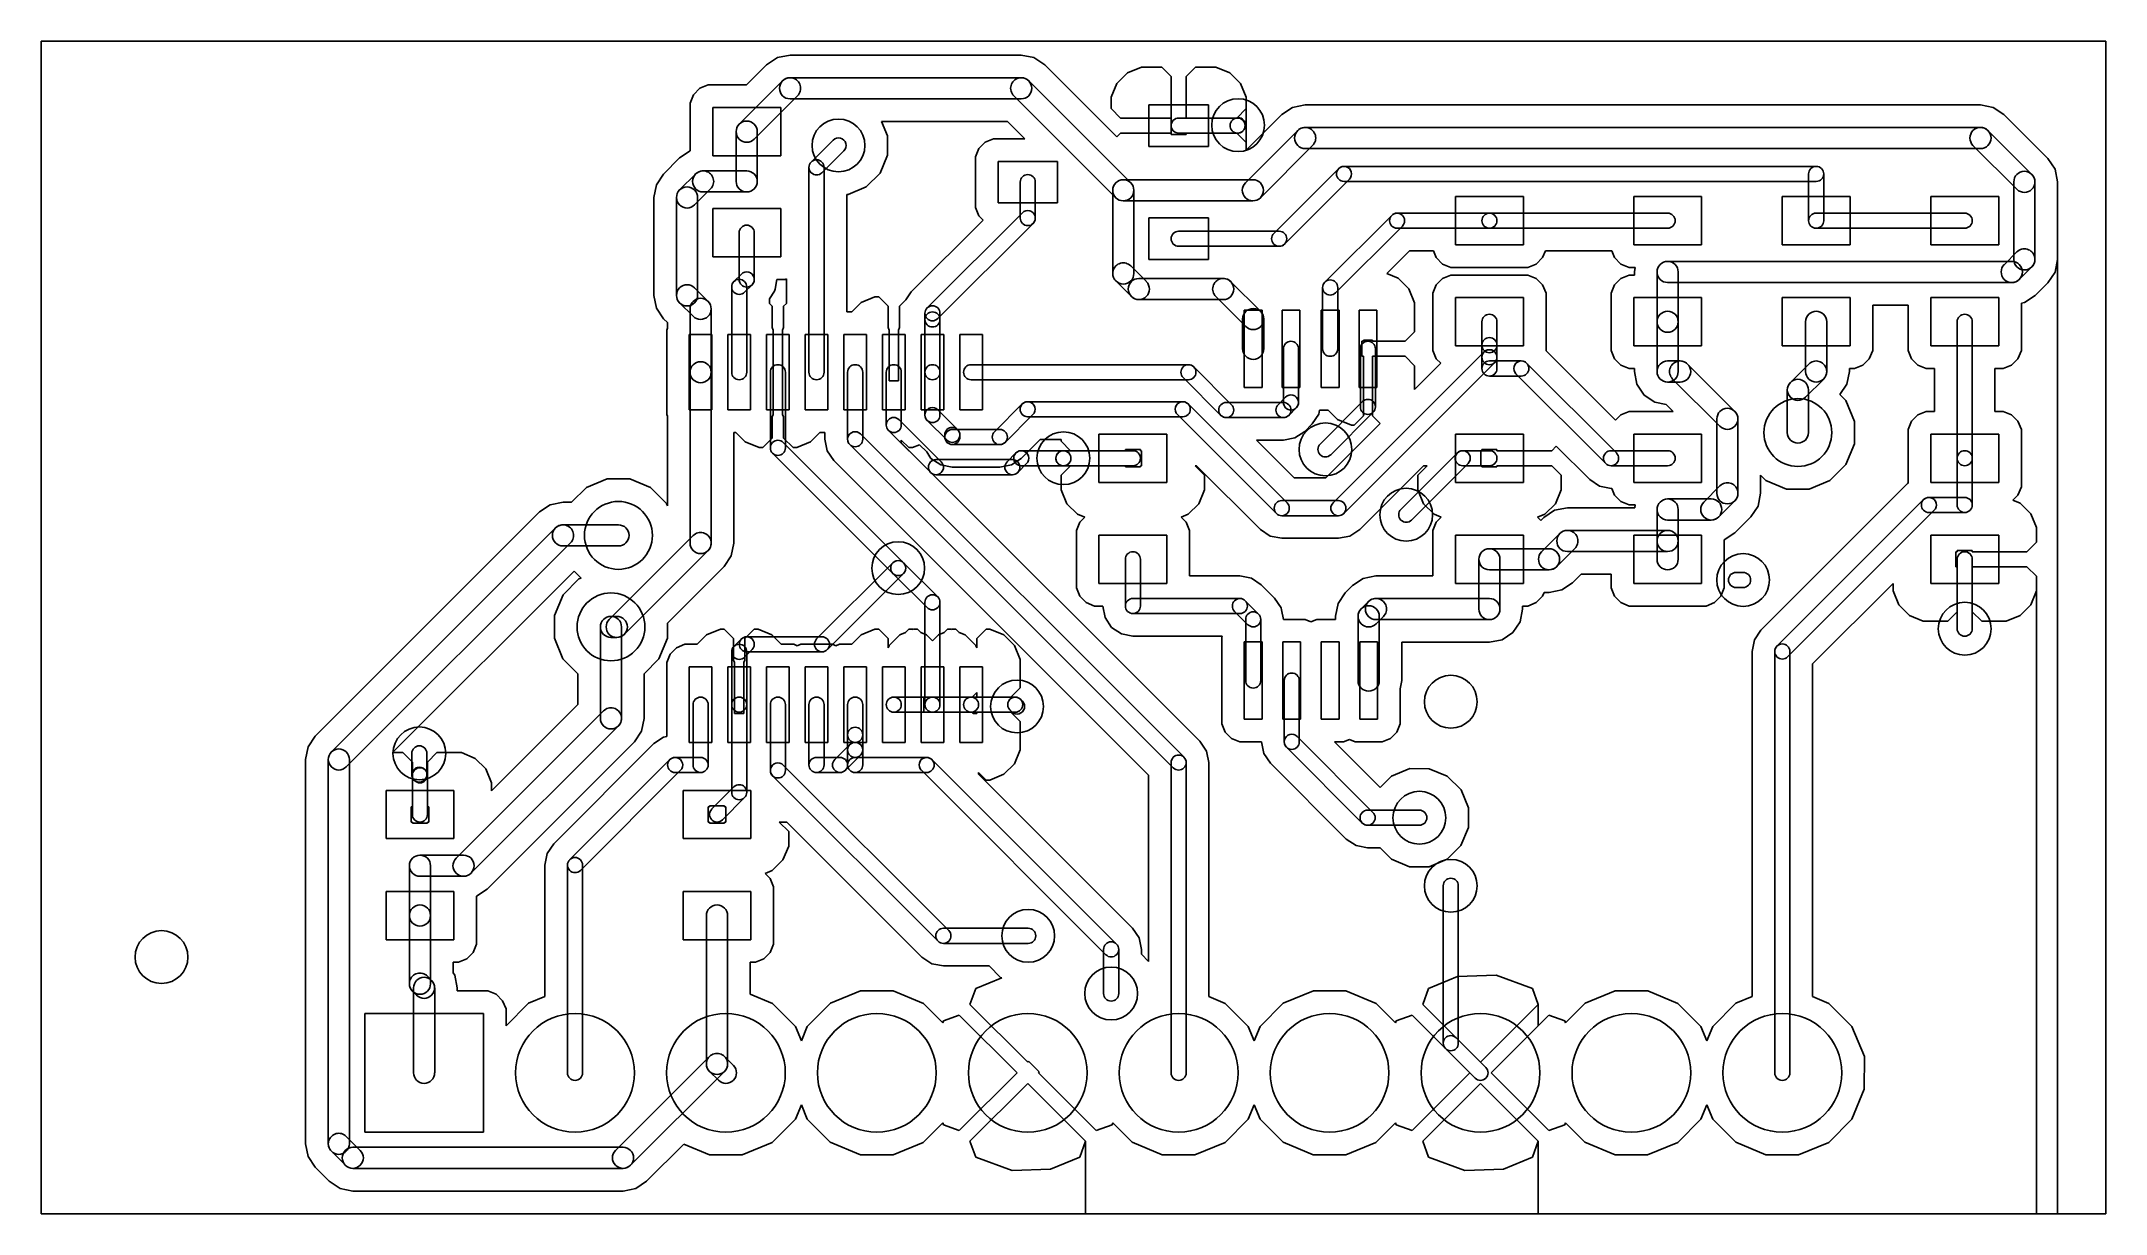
# Model space of a CAD drawing. Extents: x 98.1 to 132.9, y -94.4 to -74.6.
import ezdxf

# ---------------------------------------------------------------- set-up
doc = ezdxf.new("R2010")
doc.units = 0
doc.header["$MEASUREMENT"] = 0
doc.layers.add('BLACK', color=7, linetype='CONTINUOUS')

msp = doc.modelspace()

# ---------------------------------------------------------------- linework, layer by layer
at = {"layer": 'Black'}
for p, q in [((98.127, -94.373), (98.127, -74.627)), ((98.127, -74.627), (132.873, -74.627)), ((98.127, -94.373), (98.127, -74.627)), ((98.127, -74.627), (132.873, -74.627)), ((132.873, -74.627), (132.873, -94.373)), ((132.873, -74.627), (132.873, -94.373)), ((110.335, -75.024), (109.997, -75.3617)), ((110.335, -75.024), (109.997, -75.3617)), ((110.516, -74.9028), (110.335, -75.024)), ((110.516, -74.9028), (110.335, -75.024)), ((110.73, -74.8603), (110.516, -74.9028)), ((110.73, -74.8603), (110.516, -74.9028)), ((114.62, -74.8603), (110.73, -74.8603)), ((114.62, -74.8603), (110.73, -74.8603)), ((114.834, -74.9028), (114.62, -74.8603)), ((114.834, -74.9028), (114.62, -74.8603)), ((115.015, -75.024), (114.834, -74.9028)), ((115.015, -75.024), (114.834, -74.9028)), ((116.23, -76.2384), (115.015, -75.024)), ((116.23, -76.2384), (115.015, -75.024)), ((109.353, -75.3617), (109.213, -75.4197)), ((109.353, -75.3617), (109.213, -75.4197)), ((109.997, -75.3617), (109.353, -75.3617)), ((109.997, -75.3617), (109.353, -75.3617)), ((110.604, -75.2934), (109.874, -76.0234)), ((110.73, -75.2413), (114.62, -75.2413)), ((116.463, -77.0109), (114.746, -75.2934)), ((116.231, -75.3373), (116.135, -75.5707)), ((116.231, -75.3373), (116.135, -75.5707)), ((116.41, -75.1587), (116.231, -75.3373)), ((116.41, -75.1587), (116.231, -75.3373)), ((116.643, -75.062), (116.41, -75.1587)), ((116.643, -75.062), (116.41, -75.1587)), ((116.896, -75.062), (116.643, -75.062)), ((116.896, -75.062), (116.643, -75.062)), ((116.984, -75.062), (116.896, -75.062)), ((116.984, -75.062), (116.896, -75.062)), ((117.143, -75.2207), (116.984, -75.062)), ((117.143, -75.2207), (116.984, -75.062)), ((117.143, -75.9205), (117.143, -75.2207)), ((117.143, -75.9205), (117.143, -75.2207)), ((117.556, -75.062), (117.397, -75.2207)), ((117.556, -75.062), (117.397, -75.2207)), ((117.397, -75.2207), (117.397, -75.9205)), ((117.397, -75.2207), (117.397, -75.9205)), ((117.644, -75.062), (117.556, -75.062)), ((117.644, -75.062), (117.556, -75.062)), ((117.897, -75.062), (117.644, -75.062)), ((117.897, -75.062), (117.644, -75.062)), ((118.13, -75.1587), (117.897, -75.062)), ((118.13, -75.1587), (117.897, -75.062)), ((118.309, -75.3373), (118.13, -75.1587)), ((118.309, -75.3373), (118.13, -75.1587)), ((118.405, -75.5707), (118.309, -75.3373)), ((118.405, -75.5707), (118.309, -75.3373)), ((109.106, -75.5269), (109.048, -75.6669)), ((109.106, -75.5269), (109.048, -75.6669)), ((109.048, -75.6669), (109.048, -75.8185)), ((109.048, -75.6669), (109.048, -75.8185)), ((109.213, -75.4197), (109.106, -75.5269)), ((109.213, -75.4197), (109.106, -75.5269)), ((110.572, -75.7427), (109.429, -75.7427)), ((109.429, -75.7427), (109.429, -76.5555)), ((110.856, -75.5448), (110.126, -76.2748)), ((110.572, -76.5555), (110.572, -75.7427)), ((110.73, -75.5969), (114.62, -75.5969)), ((116.212, -77.2623), (114.494, -75.5448)), ((116.135, -75.5707), (116.135, -75.7618)), ((116.135, -75.5707), (116.135, -75.7618)), ((117.77, -75.697), (116.77, -75.697)), ((116.77, -75.697), (116.77, -76.398)), ((117.77, -76.398), (117.77, -75.697)), ((118.405, -75.7618), (118.405, -75.5707)), ((118.405, -75.7618), (118.405, -75.5707)), ((119.185, -75.7401), (119.004, -75.8613)), ((119.185, -75.7401), (119.004, -75.8613)), ((119.399, -75.6976), (119.185, -75.7401)), ((119.399, -75.6976), (119.185, -75.7401)), ((130.765, -75.6976), (119.399, -75.6976)), ((130.765, -75.6976), (119.399, -75.6976)), ((130.979, -75.7401), (130.765, -75.6976)), ((130.979, -75.7401), (130.765, -75.6976)), ((131.16, -75.8613), (130.979, -75.7401)), ((131.16, -75.8613), (130.979, -75.7401)), ((109.048, -75.8185), (109.048, -76.4746)), ((109.048, -75.8185), (109.048, -76.4746)), ((112.37, -76.2173), (112.271, -75.9779)), ((112.271, -75.9779), (114.389, -75.9779)), ((112.37, -76.2173), (112.271, -75.9779)), ((112.271, -75.9779), (114.389, -75.9779)), ((114.389, -75.9779), (114.679, -76.2685)), ((114.389, -75.9779), (114.679, -76.2685)), ((116.135, -75.7618), (116.293, -75.9205)), ((116.135, -75.7618), (116.293, -75.9205)), ((116.293, -75.9205), (117.143, -75.9205)), ((116.293, -75.9205), (117.143, -75.9205)), ((117.143, -76.1745), (117.143, -75.9205)), ((117.143, -75.9205), (117.143, -76.1745)), ((117.143, -76.1745), (117.143, -75.9205)), ((117.143, -75.9205), (117.143, -76.1745)), ((117.27, -75.9205), (118.262, -75.9205)), ((117.397, -75.9205), (118.247, -75.9205)), ((117.397, -75.9205), (118.247, -75.9205)), ((118.175, -75.9548), (118.183, -75.9473)), ((118.247, -75.9205), (118.405, -75.7618)), ((118.247, -75.9205), (118.405, -75.7618)), ((118.405, -76.3333), (118.405, -75.7618)), ((118.405, -75.7618), (118.405, -76.3333)), ((118.405, -76.3333), (118.405, -75.7618)), ((118.405, -75.7618), (118.405, -76.3333)), ((119.004, -75.8613), (118.405, -76.4599)), ((119.004, -75.8613), (118.405, -76.4599)), ((119.399, -76.0786), (130.765, -76.0786)), ((131.899, -76.5998), (131.16, -75.8613)), ((131.899, -76.5998), (131.16, -75.8613)), ((109.822, -76.9876), (109.822, -76.1491)), ((110.178, -76.9876), (110.178, -76.1491)), ((111.455, -76.291), (111.085, -76.6608)), ((112.37, -76.5457), (112.37, -76.2173)), ((112.37, -76.5457), (112.37, -76.2173)), ((113.907, -76.4337), (113.849, -76.5737)), ((113.907, -76.4337), (113.849, -76.5737)), ((114.014, -76.3265), (113.907, -76.4337)), ((114.014, -76.3265), (113.907, -76.4337)), ((114.154, -76.2685), (114.014, -76.3265)), ((114.154, -76.2685), (114.014, -76.3265)), ((114.679, -76.2685), (114.154, -76.2685)), ((114.679, -76.2685), (114.154, -76.2685)), ((116.293, -76.1745), (116.23, -76.2384)), ((116.293, -76.1745), (116.23, -76.2384)), ((117.143, -76.1745), (116.293, -76.1745)), ((117.143, -76.1745), (116.293, -76.1745)), ((116.77, -76.398), (117.77, -76.398)), ((117.143, -76.1945), (117.143, -76.1745)), ((117.143, -76.1945), (117.143, -76.1745)), ((117.397, -76.1945), (117.143, -76.1945)), ((117.397, -76.1945), (117.143, -76.1945)), ((117.27, -76.1745), (118.262, -76.1745)), ((118.247, -76.1745), (117.397, -76.1745)), ((117.397, -76.1745), (117.397, -76.1945)), ((118.247, -76.1745), (117.397, -76.1745)), ((117.397, -76.1745), (117.397, -76.1945)), ((118.405, -76.3333), (118.247, -76.1745)), ((118.405, -76.3333), (118.247, -76.1745)), ((118.349, -76.1402), (118.357, -76.1327)), ((118.393, -77.0109), (119.273, -76.1307)), ((118.405, -76.4599), (118.405, -76.3333)), ((118.405, -76.4599), (118.405, -76.3333)), ((118.645, -77.2623), (119.525, -76.3821)), ((119.399, -76.4342), (130.765, -76.4342)), ((130.639, -76.3821), (131.378, -77.1206)), ((130.891, -76.1307), (131.629, -76.8692)), ((108.871, -76.5925), (108.601, -76.8625)), ((108.871, -76.5925), (108.601, -76.8625)), ((109.048, -76.4746), (108.871, -76.5925)), ((109.048, -76.4746), (108.871, -76.5925)), ((109.429, -76.5555), (110.572, -76.5555)), ((111.048, -80.2009), (111.048, -76.7506)), ((111.635, -76.4706), (111.265, -76.8404)), ((111.302, -80.2009), (111.302, -76.7506)), ((112.244, -76.849), (112.37, -76.5457)), ((112.244, -76.849), (112.37, -76.5457)), ((113.849, -76.5737), (113.849, -76.7253)), ((113.849, -76.5737), (113.849, -76.7253)), ((113.849, -76.7253), (113.849, -77.4263)), ((113.849, -76.7253), (113.849, -77.4263)), ((115.23, -76.6495), (114.23, -76.6495)), ((114.23, -76.6495), (114.23, -77.3505)), ((115.23, -77.3505), (115.23, -76.6495)), ((119.963, -76.7716), (118.872, -77.8627)), ((120.053, -76.7344), (128, -76.7344)), ((132.02, -76.7811), (131.899, -76.5998)), ((132.02, -76.7811), (131.899, -76.5998)), ((132.063, -76.9949), (132.02, -76.7811)), ((132.02, -76.7811), (132.02, -76.7811)), ((132.063, -76.9949), (132.02, -76.7811)), ((132.02, -76.7811), (132.02, -76.7811)), ((108.48, -77.0438), (108.438, -77.2576)), ((108.48, -77.0438), (108.438, -77.2576)), ((108.601, -76.8625), (108.48, -77.0438)), ((108.601, -76.8625), (108.48, -77.0438)), ((109.141, -76.8619), (108.871, -77.1319)), ((109.392, -77.1133), (109.122, -77.3833)), ((109.266, -76.8098), (110, -76.8098)), ((111.708, -77.2064), (112.012, -77.081)), ((111.708, -77.2064), (112.012, -77.081)), ((112.012, -77.081), (112.244, -76.849)), ((112.012, -77.081), (112.244, -76.849)), ((114.603, -77.6045), (114.603, -77)), ((114.857, -77.6045), (114.857, -77)), ((116.338, -76.9588), (118.519, -76.9588)), ((120.143, -76.9512), (119.052, -78.0423)), ((120.053, -76.9884), (128, -76.9884)), ((127.873, -77.6491), (127.873, -76.8614)), ((128.127, -77.6491), (128.127, -76.8614)), ((131.326, -78.3011), (131.326, -76.9949)), ((131.682, -78.3011), (131.682, -76.9949)), ((132.063, -78.3011), (132.063, -76.9949)), ((132.063, -78.3011), (132.063, -76.9949)), ((108.438, -77.2576), (108.438, -78.9059)), ((108.438, -77.2576), (108.438, -78.9059)), ((108.819, -78.9059), (108.819, -77.2576)), ((109.174, -78.9059), (109.174, -77.2576)), ((109.266, -77.1654), (110, -77.1654)), ((110.572, -77.4445), (109.429, -77.4445)), ((109.429, -77.4445), (109.429, -78.2573)), ((110.572, -78.2573), (110.572, -77.4445)), ((111.683, -79.1849), (111.683, -77.2064)), ((111.683, -77.2064), (111.708, -77.2064)), ((111.683, -79.1849), (111.683, -77.2064)), ((111.683, -77.2064), (111.708, -77.2064)), ((113.849, -77.4263), (113.907, -77.5663)), ((113.849, -77.4263), (113.907, -77.5663)), ((114.23, -77.3505), (115.23, -77.3505)), ((116.16, -78.5374), (116.16, -77.1366)), ((116.338, -77.3144), (118.519, -77.3144)), ((116.515, -78.5374), (116.515, -77.1366)), ((123.072, -77.2427), (121.929, -77.2427)), ((121.929, -77.2427), (121.929, -78.0555)), ((123.072, -78.0555), (123.072, -77.2427)), ((126.072, -77.2427), (124.929, -77.2427)), ((124.929, -77.2427), (124.929, -78.0555)), ((126.072, -78.0555), (126.072, -77.2427)), ((128.572, -77.2427), (127.429, -77.2427)), ((127.429, -77.2427), (127.429, -78.0555)), ((128.572, -78.0555), (128.572, -77.2427)), ((131.072, -77.2427), (129.929, -77.2427)), ((129.929, -77.2427), (129.929, -78.0555)), ((131.072, -78.0555), (131.072, -77.2427)), ((113.978, -77.6379), (112.766, -78.8497)), ((113.978, -77.6379), (112.766, -78.8497)), ((114.64, -77.5147), (113.036, -79.1191)), ((114.82, -77.6943), (113.215, -79.2987)), ((113.907, -77.5663), (113.978, -77.6379)), ((113.907, -77.5663), (113.978, -77.6379)), ((117.77, -77.602), (116.77, -77.602)), ((116.77, -77.602), (116.77, -78.303)), ((117.27, -77.8255), (118.962, -77.8255)), ((117.77, -78.303), (117.77, -77.602)), ((120.856, -77.5593), (119.731, -78.6847)), ((121.036, -77.7389), (119.91, -78.8643)), ((120.946, -77.5221), (122.5, -77.5221)), ((120.946, -77.7761), (122.5, -77.7761)), ((122.5, -77.5221), (125.5, -77.5221)), ((122.5, -77.7761), (125.5, -77.7761)), ((128, -77.5221), (130.5, -77.5221)), ((128, -77.7761), (130.5, -77.7761)), ((109.873, -78.6386), (109.873, -77.8509)), ((110.127, -78.6386), (110.127, -77.8509)), ((117.27, -78.0795), (118.962, -78.0795)), ((120.775, -78.5386), (121.156, -78.1571)), ((120.775, -78.5386), (121.156, -78.1571)), ((121.156, -78.1571), (121.558, -78.1571)), ((121.156, -78.1571), (121.558, -78.1571)), ((121.558, -78.1571), (121.606, -78.2713)), ((121.558, -78.1571), (121.606, -78.2713)), ((121.929, -78.0555), (123.072, -78.0555)), ((123.394, -78.2713), (123.442, -78.1571)), ((123.394, -78.2713), (123.442, -78.1571)), ((123.442, -78.1571), (124.558, -78.1571)), ((123.442, -78.1571), (124.558, -78.1571)), ((124.558, -78.1571), (124.606, -78.2713)), ((124.558, -78.1571), (124.606, -78.2713)), ((124.929, -78.0555), (126.072, -78.0555)), ((127.429, -78.0555), (128.572, -78.0555)), ((129.929, -78.0555), (131.072, -78.0555)), ((131.378, -78.1754), (131.167, -78.3867)), ((109.429, -78.2573), (110.572, -78.2573)), ((116.726, -78.6744), (116.463, -78.4117)), ((116.77, -78.303), (117.77, -78.303)), ((121.606, -78.2713), (121.713, -78.3785)), ((121.606, -78.2713), (121.713, -78.3785)), ((121.713, -78.3785), (121.853, -78.4365)), ((121.713, -78.3785), (121.853, -78.4365)), ((121.853, -78.4365), (122.004, -78.4365)), ((121.853, -78.4365), (122.004, -78.4365)), ((122.004, -78.4365), (123.147, -78.4365)), ((122.004, -78.4365), (123.147, -78.4365)), ((123.147, -78.4365), (123.287, -78.3785)), ((123.147, -78.4365), (123.287, -78.3785)), ((123.287, -78.3785), (123.394, -78.2713)), ((123.287, -78.3785), (123.394, -78.2713)), ((124.606, -78.2713), (124.713, -78.3785)), ((124.606, -78.2713), (124.713, -78.3785)), ((124.713, -78.3785), (124.853, -78.4365)), ((124.713, -78.3785), (124.853, -78.4365)), ((124.853, -78.4365), (124.956, -78.4365)), ((124.853, -78.4365), (124.956, -78.4365)), ((124.956, -78.4365), (124.941, -78.5124)), ((124.956, -78.4365), (124.941, -78.5124)), ((124.941, -78.5124), (124.941, -78.5635)), ((124.941, -78.5124), (124.941, -78.5635)), ((125.322, -79.3509), (125.322, -78.5124)), ((125.5, -78.3346), (131.292, -78.3346)), ((125.678, -79.3509), (125.678, -78.5124)), ((131.629, -78.4268), (131.418, -78.6381)), ((131.899, -78.6962), (132.02, -78.5149)), ((131.899, -78.6962), (132.02, -78.5149)), ((132.02, -78.5149), (132.062, -78.3011)), ((132.02, -78.5149), (132.062, -78.3011)), ((132.02, -78.5149), (132.02, -78.5149)), ((132.02, -78.5149), (132.02, -78.5149)), ((132.062, -78.3011), (132.063, -78.3011)), ((132.062, -78.3011), (132.063, -78.3011)), ((132.063, -94.373), (132.063, -78.3011)), ((132.063, -78.3011), (132.063, -94.373)), ((132.063, -94.373), (132.063, -78.3011)), ((132.063, -78.3011), (132.063, -94.373)), ((109.122, -78.7802), (109.35, -79.0081)), ((109.747, -80.2009), (109.747, -78.7642)), ((109.91, -78.5488), (109.785, -78.6744)), ((110.09, -78.7284), (109.964, -78.854)), ((110.001, -80.2009), (110.001, -78.7642)), ((110.382, -78.9631), (110.469, -78.833)), ((110.382, -78.9631), (110.469, -78.833)), ((110.469, -78.833), (110.476, -78.8008)), ((110.469, -78.833), (110.476, -78.8008)), ((110.469, -78.833), (110.469, -78.833)), ((110.469, -78.833), (110.469, -78.833)), ((110.476, -78.8008), (110.508, -78.6386)), ((110.476, -78.8008), (110.508, -78.6386)), ((110.508, -78.6386), (110.508, -78.6383)), ((110.508, -78.6383), (110.647, -78.6383)), ((110.508, -78.6386), (110.508, -78.6383)), ((110.508, -78.6383), (110.647, -78.6383)), ((110.508, -78.6386), (110.508, -78.6386)), ((110.508, -78.6386), (110.508, -78.6386)), ((110.647, -78.6383), (110.667, -78.6302)), ((110.647, -78.6383), (110.667, -78.6302)), ((110.667, -78.6302), (110.667, -79.0427)), ((110.667, -78.6302), (110.667, -79.0427)), ((112.766, -78.8497), (112.677, -78.9829)), ((112.766, -78.8497), (112.677, -78.9829)), ((116.475, -78.9259), (116.212, -78.6631)), ((116.6, -78.6224), (118.02, -78.6224)), ((118.651, -79.1799), (118.145, -78.6744)), ((119.693, -79.806), (119.693, -78.7745)), ((119.947, -79.806), (119.947, -78.7745)), ((120.965, -78.6174), (120.775, -78.5386)), ((120.965, -78.6174), (120.775, -78.5386)), ((121.144, -78.7961), (120.965, -78.6174)), ((121.144, -78.7961), (120.965, -78.6174)), ((121.24, -79.0295), (121.144, -78.7961)), ((121.24, -79.0295), (121.144, -78.7961)), ((121.606, -78.7287), (121.548, -78.8687)), ((121.606, -78.7287), (121.548, -78.8687)), ((121.548, -78.8687), (121.548, -79.0203)), ((121.548, -78.8687), (121.548, -79.0203)), ((121.713, -78.6215), (121.606, -78.7287)), ((121.713, -78.6215), (121.606, -78.7287)), ((121.853, -78.5635), (121.713, -78.6215)), ((121.853, -78.5635), (121.713, -78.6215)), ((122.996, -78.5635), (121.853, -78.5635)), ((122.996, -78.5635), (121.853, -78.5635)), ((123.147, -78.5635), (122.996, -78.5635)), ((123.147, -78.5635), (122.996, -78.5635)), ((123.287, -78.6215), (123.147, -78.5635)), ((123.287, -78.6215), (123.147, -78.5635)), ((123.394, -78.7287), (123.287, -78.6215)), ((123.394, -78.7287), (123.287, -78.6215)), ((123.453, -78.8687), (123.394, -78.7287)), ((123.453, -78.8687), (123.394, -78.7287)), ((123.453, -79.6815), (123.453, -78.8687)), ((123.453, -79.6815), (123.453, -78.8687)), ((124.606, -78.7287), (124.548, -78.8687)), ((124.606, -78.7287), (124.548, -78.8687)), ((124.548, -78.8687), (124.548, -79.0203)), ((124.548, -78.8687), (124.548, -79.0203)), ((124.713, -78.6215), (124.606, -78.7287)), ((124.713, -78.6215), (124.606, -78.7287)), ((124.853, -78.5635), (124.713, -78.6215)), ((124.853, -78.5635), (124.713, -78.6215)), ((124.941, -78.5635), (124.853, -78.5635)), ((124.941, -78.5635), (124.853, -78.5635)), ((125.5, -78.6902), (131.292, -78.6902)), ((131.688, -78.9075), (131.899, -78.6962)), ((131.688, -78.9075), (131.899, -78.6962)), ((108.438, -78.9059), (108.48, -79.1197)), ((108.438, -78.9059), (108.48, -79.1197)), ((108.48, -79.1197), (108.601, -79.301)), ((108.48, -79.1197), (108.601, -79.301)), ((108.871, -79.0316), (109.098, -79.2595)), ((109.046, -80.2009), (109.046, -79.1338)), ((109.402, -80.2009), (109.402, -79.1338)), ((110.382, -79.0427), (110.382, -78.9631)), ((110.382, -78.9631), (110.382, -78.9631)), ((110.382, -79.0427), (110.382, -78.9631)), ((110.382, -78.9631), (110.382, -78.9631)), ((110.429, -79.0897), (110.382, -79.0427)), ((110.429, -79.0897), (110.382, -79.0427)), ((110.429, -79.4503), (110.429, -79.0897)), ((110.429, -79.4503), (110.429, -79.0897)), ((110.667, -79.0427), (110.62, -79.0897)), ((110.667, -79.0427), (110.62, -79.0897)), ((110.62, -79.0897), (110.62, -79.4503)), ((110.62, -79.0897), (110.62, -79.4503)), ((111.768, -79.1849), (111.683, -79.1849)), ((111.768, -79.1849), (111.683, -79.1849)), ((111.925, -79.0276), (111.768, -79.1849)), ((111.925, -79.0276), (111.768, -79.1849)), ((112.159, -78.9309), (111.925, -79.0276)), ((112.159, -78.9309), (111.925, -79.0276)), ((112.221, -78.9309), (112.159, -78.9309)), ((112.221, -78.9309), (112.159, -78.9309)), ((112.38, -79.0897), (112.221, -78.9309)), ((112.38, -79.0897), (112.221, -78.9309)), ((112.38, -79.4503), (112.38, -79.0897)), ((112.38, -79.4503), (112.38, -79.0897)), ((112.677, -78.9829), (112.571, -79.0897)), ((112.677, -78.9829), (112.571, -79.0897)), ((112.571, -79.0897), (112.571, -79.4503)), ((112.571, -79.0897), (112.571, -79.4503)), ((112.999, -79.3119), (112.999, -79.2089)), ((113.253, -79.3119), (113.253, -79.2089)), ((116.6, -78.978), (118.02, -78.978)), ((118.399, -79.4313), (117.894, -78.9259)), ((118.675, -79.1558), (118.375, -79.1558)), ((118.375, -79.1558), (118.375, -80.4562)), ((118.675, -80.4562), (118.675, -79.1558)), ((119.31, -79.1558), (119.01, -79.1558)), ((119.01, -79.1558), (119.01, -80.4562)), ((119.31, -80.4562), (119.31, -79.1558)), ((119.97, -79.1558), (119.671, -79.1558)), ((119.671, -79.1558), (119.671, -80.4562)), ((119.97, -80.4562), (119.97, -79.1558)), ((120.605, -79.1558), (120.306, -79.1558)), ((120.306, -79.1558), (120.306, -80.4562)), ((120.605, -80.4562), (120.605, -79.1558)), ((121.24, -79.2821), (121.24, -79.0295)), ((121.24, -79.2821), (121.24, -79.0295)), ((121.548, -79.0203), (121.548, -79.8331)), ((121.548, -79.0203), (121.548, -79.8331)), ((123.072, -78.9445), (121.929, -78.9445)), ((121.929, -78.9445), (121.929, -79.7573)), ((123.072, -79.7573), (123.072, -78.9445)), ((124.548, -79.0203), (124.548, -79.8331)), ((124.548, -79.0203), (124.548, -79.8331)), ((126.072, -78.9445), (124.929, -78.9445)), ((124.929, -78.9445), (124.929, -79.7573)), ((126.072, -79.7573), (126.072, -78.9445)), ((128.572, -78.9445), (127.429, -78.9445)), ((127.429, -78.9445), (127.429, -79.7573)), ((128.572, -79.7573), (128.572, -78.9445)), ((128.953, -79.6815), (128.953, -79.0712)), ((128.953, -79.0712), (129.548, -79.0712)), ((128.953, -79.6815), (128.953, -79.0712)), ((128.953, -79.0712), (129.548, -79.0712)), ((129.548, -79.0712), (129.548, -79.8331)), ((129.548, -79.0712), (129.548, -79.8331)), ((131.072, -78.9445), (129.929, -78.9445)), ((129.929, -78.9445), (129.929, -79.7573)), ((131.072, -79.7573), (131.072, -78.9445)), ((131.453, -79.0394), (131.506, -79.0287)), ((131.453, -79.0394), (131.506, -79.0287)), ((131.453, -79.6815), (131.453, -79.0394)), ((131.453, -79.6815), (131.453, -79.0394)), ((131.506, -79.0287), (131.688, -78.9075)), ((131.506, -79.0287), (131.688, -78.9075)), ((131.506, -79.0287), (131.506, -79.0287)), ((131.506, -79.0287), (131.506, -79.0287)), ((108.601, -79.301), (108.665, -79.3653)), ((108.601, -79.301), (108.665, -79.3653)), ((108.665, -79.4594), (108.653, -79.4901)), ((108.665, -79.4594), (108.653, -79.4901)), ((108.653, -79.4901), (108.653, -79.6417)), ((108.653, -79.4901), (108.653, -79.6417)), ((108.665, -79.3653), (108.665, -79.4594)), ((108.665, -79.3653), (108.665, -79.4594)), ((109.034, -79.5659), (109.034, -80.8359)), ((109.415, -79.5659), (109.034, -79.5659)), ((109.415, -80.8359), (109.415, -79.5659)), ((109.684, -79.5659), (109.684, -80.8359)), ((110.065, -79.5659), (109.684, -79.5659)), ((110.065, -80.8359), (110.065, -79.5659)), ((110.334, -79.5659), (110.334, -80.8359)), ((110.715, -79.5659), (110.334, -79.5659)), ((110.446, -79.4901), (110.429, -79.4503)), ((110.446, -79.4901), (110.429, -79.4503)), ((110.446, -80.7601), (110.446, -79.4901)), ((110.446, -80.7601), (110.446, -79.4901)), ((110.62, -79.4503), (110.603, -79.4901)), ((110.62, -79.4503), (110.603, -79.4901)), ((110.603, -79.4901), (110.603, -79.6417)), ((110.603, -79.4901), (110.603, -79.6417)), ((110.715, -80.8359), (110.715, -79.5659)), ((110.984, -79.5659), (110.984, -80.8359)), ((111.365, -79.5659), (110.984, -79.5659)), ((111.365, -80.8359), (111.365, -79.5659)), ((111.635, -79.5659), (111.635, -80.8359)), ((112.016, -79.5659), (111.635, -79.5659)), ((112.016, -80.8359), (112.016, -79.5659)), ((112.285, -79.5659), (112.285, -80.8359)), ((112.666, -79.5659), (112.285, -79.5659)), ((112.397, -79.4901), (112.38, -79.4503)), ((112.397, -79.4901), (112.38, -79.4503)), ((112.397, -80.3479), (112.397, -79.4901)), ((112.397, -80.3479), (112.397, -79.4901)), ((112.571, -79.4503), (112.554, -79.4901)), ((112.571, -79.4503), (112.554, -79.4901)), ((112.554, -79.4901), (112.554, -79.6417)), ((112.554, -79.4901), (112.554, -79.6417)), ((112.666, -80.8359), (112.666, -79.5659)), ((112.935, -79.5659), (112.935, -80.8359)), ((113.316, -79.5659), (112.935, -79.5659)), ((112.999, -80.2009), (112.999, -79.3119)), ((113.253, -80.2009), (113.253, -79.3119)), ((113.316, -80.8359), (113.316, -79.5659)), ((113.585, -79.5659), (113.585, -80.8359)), ((113.966, -79.5659), (113.585, -79.5659)), ((113.966, -80.8359), (113.966, -79.5659)), ((118.347, -79.806), (118.347, -79.3056)), ((118.703, -79.806), (118.703, -79.3056)), ((121.082, -79.679), (121.24, -79.5203)), ((121.082, -79.679), (121.24, -79.5203)), ((121.24, -79.5203), (121.24, -79.2821)), ((121.24, -79.5203), (121.24, -79.2821)), ((122.373, -79.7447), (122.373, -79.3509)), ((122.627, -79.7447), (122.627, -79.3509)), ((125.322, -80.1894), (125.322, -79.3509)), ((125.678, -80.1894), (125.678, -79.3509)), ((127.822, -80.1894), (127.822, -79.3509)), ((128.178, -80.1894), (128.178, -79.3509)), ((130.373, -81.6491), (130.373, -79.3509)), ((130.627, -81.6491), (130.627, -79.3509)), ((108.653, -79.6417), (108.653, -80.9117)), ((108.653, -79.6417), (108.653, -80.9117)), ((110.603, -79.6417), (110.603, -80.9117)), ((110.603, -79.6417), (110.603, -80.9117)), ((112.554, -79.6417), (112.554, -80.3479)), ((112.554, -79.6417), (112.554, -80.3479)), ((119.033, -80.7102), (119.033, -79.806)), ((119.287, -80.7102), (119.287, -79.806)), ((122.41, -79.8584), (119.868, -82.4004)), ((120.328, -80.7846), (120.328, -79.806)), ((120.351, -79.933), (120.351, -79.679)), ((120.351, -79.679), (120.38, -79.679)), ((120.351, -79.933), (120.351, -79.679)), ((120.351, -79.679), (120.38, -79.679)), ((120.38, -79.679), (120.38, -79.659)), ((120.38, -79.659), (120.53, -79.659)), ((120.38, -79.679), (120.38, -79.659)), ((120.38, -79.659), (120.53, -79.659)), ((120.53, -79.659), (120.53, -79.679)), ((120.53, -79.659), (120.53, -79.679)), ((120.53, -79.679), (121.082, -79.679)), ((120.53, -79.679), (121.082, -79.679)), ((120.582, -80.7846), (120.582, -79.806)), ((121.548, -79.8331), (121.606, -79.9731)), ((121.548, -79.8331), (121.606, -79.9731)), ((121.929, -79.7573), (123.072, -79.7573)), ((122.373, -79.9482), (122.373, -79.7447)), ((122.627, -79.9482), (122.627, -79.7447)), ((123.452, -79.8351), (123.453, -79.8331)), ((123.452, -79.8351), (123.453, -79.8331)), ((124.624, -81.0079), (123.452, -79.8351)), ((124.624, -81.0079), (123.452, -79.8351)), ((123.453, -79.8331), (123.453, -79.6815)), ((123.453, -79.8331), (123.453, -79.6815)), ((124.548, -79.8331), (124.606, -79.9731)), ((124.548, -79.8331), (124.606, -79.9731)), ((124.929, -79.7573), (126.072, -79.7573)), ((127.429, -79.7573), (128.572, -79.7573)), ((128.894, -79.9731), (128.953, -79.8331)), ((128.894, -79.9731), (128.953, -79.8331)), ((128.953, -79.8331), (128.953, -79.6815)), ((128.953, -79.8331), (128.953, -79.6815)), ((129.548, -79.8331), (129.606, -79.9731)), ((129.548, -79.8331), (129.606, -79.9731)), ((129.929, -79.7573), (131.072, -79.7573)), ((131.394, -79.9731), (131.453, -79.8331)), ((131.394, -79.9731), (131.453, -79.8331)), ((131.453, -79.8331), (131.453, -79.6815)), ((131.453, -79.8331), (131.453, -79.6815)), ((109.046, -83.0784), (109.046, -80.2009)), ((109.402, -83.0784), (109.402, -80.2009)), ((110.398, -81.4746), (110.398, -80.2009)), ((110.652, -81.4746), (110.652, -80.2009)), ((111.698, -81.3301), (111.698, -80.2009)), ((111.952, -81.3301), (111.952, -80.2009)), ((112.348, -81.0899), (112.348, -80.2009)), ((112.602, -81.0899), (112.602, -80.2009)), ((112.999, -80.9213), (112.999, -80.2009)), ((113.253, -80.9213), (113.253, -80.2009)), ((113.776, -80.0739), (117.434, -80.0739)), ((117.524, -80.1111), (118.16, -80.7477)), ((122.59, -80.038), (120.048, -82.58)), ((120.38, -79.933), (120.351, -79.933)), ((120.38, -79.933), (120.351, -79.933)), ((120.38, -80.9325), (120.38, -79.933)), ((120.38, -80.9325), (120.38, -79.933)), ((121.082, -79.933), (120.53, -79.933)), ((120.53, -79.933), (120.53, -80.9325)), ((121.082, -79.933), (120.53, -79.933)), ((120.53, -79.933), (120.53, -80.9325)), ((121.24, -80.0918), (121.082, -79.933)), ((121.24, -80.0918), (121.082, -79.933)), ((121.681, -80.0487), (121.24, -80.4895)), ((121.681, -80.0487), (121.24, -80.4895)), ((121.24, -80.3299), (121.24, -80.0918)), ((121.24, -80.3299), (121.24, -80.0918)), ((121.606, -79.9731), (121.681, -80.0487)), ((121.606, -79.9731), (121.681, -80.0487)), ((122.373, -80.1386), (122.373, -79.9482)), ((122.5, -80.0116), (123.037, -80.0116)), ((122.627, -80.1386), (122.627, -79.9482)), ((124.457, -81.7389), (122.947, -80.2284)), ((124.637, -81.5593), (123.127, -80.0488)), ((124.606, -79.9731), (124.713, -80.0803)), ((124.606, -79.9731), (124.713, -80.0803)), ((124.713, -80.0803), (124.853, -80.1383)), ((124.713, -80.0803), (124.853, -80.1383)), ((124.853, -80.1383), (124.941, -80.1383)), ((124.853, -80.1383), (124.941, -80.1383)), ((124.941, -80.1383), (124.941, -80.1894)), ((124.941, -80.1383), (124.941, -80.1894)), ((124.941, -80.1894), (124.984, -80.4032)), ((124.941, -80.1894), (124.984, -80.4032)), ((125.5, -80.0116), (125.71, -80.0116)), ((126.632, -80.8601), (125.835, -80.0637)), ((127.874, -80.0637), (127.566, -80.3718)), ((128.516, -80.4032), (128.559, -80.1894)), ((128.516, -80.4032), (128.559, -80.1894)), ((128.559, -80.1894), (128.559, -80.1383)), ((128.559, -80.1383), (128.647, -80.1383)), ((128.559, -80.1894), (128.559, -80.1383)), ((128.559, -80.1383), (128.647, -80.1383)), ((128.559, -80.1894), (128.559, -80.1894)), ((128.559, -80.1894), (128.559, -80.1894)), ((128.647, -80.1383), (128.787, -80.0803)), ((128.647, -80.1383), (128.787, -80.0803)), ((128.787, -80.0803), (128.894, -79.9731)), ((128.787, -80.0803), (128.894, -79.9731)), ((129.606, -79.9731), (129.713, -80.0803)), ((129.606, -79.9731), (129.713, -80.0803)), ((129.713, -80.0803), (129.853, -80.1383)), ((129.713, -80.0803), (129.853, -80.1383)), ((129.853, -80.1383), (129.992, -80.1383)), ((129.853, -80.1383), (129.992, -80.1383)), ((129.992, -80.1383), (129.992, -80.8617)), ((129.992, -80.1383), (129.992, -80.8617)), ((131.008, -80.8617), (131.008, -80.1383)), ((131.008, -80.1383), (131.147, -80.1383)), ((131.008, -80.8617), (131.008, -80.1383)), ((131.008, -80.1383), (131.147, -80.1383)), ((131.147, -80.1383), (131.287, -80.0803)), ((131.147, -80.1383), (131.287, -80.0803)), ((131.287, -80.0803), (131.394, -79.9731)), ((131.287, -80.0803), (131.394, -79.9731)), ((112.554, -80.3479), (112.397, -80.3479)), ((112.554, -80.3479), (112.397, -80.3479)), ((113.776, -80.3279), (117.434, -80.3279)), ((117.344, -80.2907), (117.981, -80.9273)), ((118.375, -80.4562), (118.675, -80.4562)), ((119.01, -80.4562), (119.31, -80.4562)), ((119.671, -80.4562), (119.97, -80.4562)), ((120.306, -80.4562), (120.605, -80.4562)), ((121.24, -80.4895), (121.24, -80.3299)), ((121.24, -80.4895), (121.24, -80.3299)), ((122.5, -80.2656), (123.037, -80.2656)), ((124.984, -80.4032), (125.105, -80.5845)), ((124.984, -80.4032), (125.105, -80.5845)), ((125.105, -80.5845), (125.286, -80.7057)), ((125.105, -80.5845), (125.286, -80.7057)), ((125.5, -80.3672), (125.71, -80.3672)), ((126.38, -81.1115), (125.584, -80.3151)), ((127.514, -81.2171), (127.514, -80.4975)), ((128.126, -80.3151), (127.818, -80.6232)), ((127.87, -81.2171), (127.87, -80.4975)), ((128.4, -80.5778), (128.516, -80.4032)), ((128.4, -80.5778), (128.516, -80.4032)), ((128.5, -80.6783), (128.4, -80.5778)), ((128.5, -80.6783), (128.4, -80.5778)), ((128.516, -80.4032), (128.516, -80.4032)), ((128.516, -80.4032), (128.516, -80.4032)), ((108.653, -80.9117), (108.665, -80.9425)), ((108.653, -80.9117), (108.665, -80.9425)), ((108.665, -80.9425), (108.665, -82.4506)), ((108.665, -80.9425), (108.665, -82.4506)), ((109.034, -80.8359), (109.415, -80.8359)), ((109.684, -80.8359), (110.065, -80.8359)), ((110.334, -80.8359), (110.715, -80.8359)), ((110.429, -80.9516), (110.446, -80.9117)), ((110.429, -80.9516), (110.446, -80.9117)), ((110.429, -81.3122), (110.429, -80.9516)), ((110.429, -81.3122), (110.429, -80.9516)), ((110.446, -80.9117), (110.446, -80.7601)), ((110.446, -80.9117), (110.446, -80.7601)), ((110.603, -80.9117), (110.62, -80.9516)), ((110.603, -80.9117), (110.62, -80.9516)), ((110.62, -80.9516), (110.62, -81.3122)), ((110.62, -80.9516), (110.62, -81.3122)), ((110.984, -80.8359), (111.365, -80.8359)), ((111.635, -80.8359), (112.016, -80.8359)), ((112.285, -80.8359), (112.666, -80.8359)), ((112.935, -80.8359), (113.316, -80.8359)), ((113.55, -81.1663), (113.215, -80.8315)), ((113.585, -80.8359), (113.966, -80.8359)), ((114.638, -80.7347), (114.171, -81.2022)), ((114.818, -80.9143), (114.35, -81.3818)), ((114.728, -80.6975), (117.339, -80.6975)), ((114.728, -80.9515), (117.339, -80.9515)), ((118.915, -82.58), (117.249, -80.9143)), ((119.095, -82.4004), (117.429, -80.7347)), ((118.071, -80.7105), (119.033, -80.7105)), ((118.943, -80.7477), (119.07, -80.6204)), ((119.123, -80.9273), (119.25, -80.8)), ((119.519, -81.0695), (119.629, -80.9046)), ((119.519, -81.0695), (119.629, -80.9046)), ((119.629, -80.9046), (119.643, -80.8372)), ((119.629, -80.9046), (119.643, -80.8372)), ((119.643, -80.8372), (119.746, -80.8372)), ((119.643, -80.8372), (119.746, -80.8372)), ((120.365, -80.6948), (119.65, -81.4102)), ((119.746, -80.8372), (119.789, -80.8372)), ((119.746, -80.8372), (119.789, -80.8372)), ((119.789, -80.8372), (119.946, -80.9946)), ((119.789, -80.8372), (119.946, -80.9946)), ((120.545, -80.8744), (119.83, -81.5898)), ((120.222, -81.0912), (120.38, -80.9325)), ((120.222, -81.0912), (120.38, -80.9325)), ((120.53, -80.9325), (120.664, -81.066)), ((120.53, -80.9325), (120.664, -81.066)), ((124.713, -80.9197), (124.624, -81.0079)), ((124.713, -80.9197), (124.624, -81.0079)), ((124.853, -80.8617), (124.713, -80.9197)), ((124.853, -80.8617), (124.713, -80.9197)), ((125.592, -80.8617), (124.853, -80.8617)), ((125.592, -80.8617), (124.853, -80.8617)), ((125.286, -80.7057), (125.473, -80.7428)), ((125.286, -80.7057), (125.473, -80.7428)), ((125.473, -80.7428), (125.592, -80.8617)), ((125.473, -80.7428), (125.592, -80.8617)), ((128.645, -81.0285), (128.5, -80.6783)), ((128.645, -81.0285), (128.5, -80.6783)), ((129.713, -80.9197), (129.606, -81.0269)), ((129.713, -80.9197), (129.606, -81.0269)), ((129.853, -80.8617), (129.713, -80.9197)), ((129.853, -80.8617), (129.713, -80.9197)), ((129.992, -80.8617), (129.853, -80.8617)), ((129.992, -80.8617), (129.853, -80.8617)), ((131.147, -80.8617), (131.008, -80.8617)), ((131.147, -80.8617), (131.008, -80.8617)), ((131.287, -80.9197), (131.147, -80.8617)), ((131.287, -80.9197), (131.147, -80.8617)), ((131.394, -81.0269), (131.287, -80.9197)), ((131.394, -81.0269), (131.287, -80.9197)), ((109.783, -83.0784), (109.783, -81.2169)), ((109.783, -81.2169), (109.817, -81.2169)), ((109.783, -83.0784), (109.783, -81.2169)), ((109.783, -81.2169), (109.817, -81.2169)), ((109.817, -81.2169), (109.974, -81.3742)), ((109.817, -81.2169), (109.974, -81.3742)), ((111.075, -81.3742), (111.232, -81.2169)), ((111.075, -81.3742), (111.232, -81.2169)), ((111.232, -81.2169), (111.317, -81.2169)), ((111.232, -81.2169), (111.317, -81.2169)), ((111.317, -81.2169), (111.317, -81.3301)), ((111.317, -81.2169), (111.317, -81.3301)), ((117.36, -86.6852), (111.915, -81.2403)), ((112.386, -81.1797), (113.096, -81.8898)), ((112.565, -81.0001), (113.275, -81.7102)), ((113.371, -81.3459), (113.036, -81.0111)), ((113.333, -81.292), (113.333, -81.2561)), ((113.46, -81.165), (114.26, -81.165)), ((113.587, -81.292), (113.587, -81.2561)), ((117.072, -81.2427), (115.929, -81.2427)), ((115.929, -81.2427), (115.929, -82.0555)), ((117.072, -82.0555), (117.072, -81.2427)), ((118.071, -80.9645), (119.033, -80.9645)), ((119.227, -81.3068), (119.392, -81.1967)), ((119.227, -81.3068), (119.392, -81.1967)), ((119.392, -81.1967), (119.519, -81.0695)), ((119.392, -81.1967), (119.519, -81.0695)), ((120.664, -81.066), (119.748, -81.9822)), ((120.664, -81.066), (119.748, -81.9822)), ((119.946, -80.9946), (120.179, -81.0912)), ((119.946, -80.9946), (120.179, -81.0912)), ((120.179, -81.0912), (120.222, -81.0912)), ((120.179, -81.0912), (120.222, -81.0912)), ((123.072, -81.2427), (121.929, -81.2427)), ((121.929, -81.2427), (121.929, -82.0555)), ((123.072, -82.0555), (123.072, -81.2427)), ((126.072, -81.2427), (124.929, -81.2427)), ((124.929, -81.2427), (124.929, -82.0555)), ((126.072, -82.0555), (126.072, -81.2427)), ((126.328, -82.2401), (126.328, -80.9858)), ((126.684, -82.2401), (126.684, -80.9858)), ((128.644, -81.4074), (128.645, -81.0285)), ((128.644, -81.4074), (128.645, -81.0285)), ((129.606, -81.0269), (129.548, -81.1669)), ((129.606, -81.0269), (129.548, -81.1669)), ((129.548, -81.1669), (129.548, -81.3185)), ((129.548, -81.1669), (129.548, -81.3185)), ((131.072, -81.2427), (129.929, -81.2427)), ((129.929, -81.2427), (129.929, -82.0555)), ((131.072, -82.0555), (131.072, -81.2427)), ((131.453, -81.1669), (131.394, -81.0269)), ((131.453, -81.1669), (131.394, -81.0269)), ((131.453, -81.9797), (131.453, -81.1669)), ((131.453, -81.9797), (131.453, -81.1669)), ((109.974, -81.3742), (110.208, -81.4709)), ((109.974, -81.3742), (110.208, -81.4709)), ((110.208, -81.4709), (110.271, -81.4709)), ((110.208, -81.4709), (110.271, -81.4709)), ((110.271, -81.4709), (110.429, -81.3122)), ((110.271, -81.4709), (110.429, -81.3122)), ((110.435, -81.5644), (112.46, -83.5898)), ((110.614, -81.3848), (112.64, -83.4102)), ((110.62, -81.3122), (110.779, -81.4709)), ((110.62, -81.3122), (110.779, -81.4709)), ((110.779, -81.4709), (110.841, -81.4709)), ((110.779, -81.4709), (110.841, -81.4709)), ((110.841, -81.4709), (111.075, -81.3742)), ((110.841, -81.4709), (111.075, -81.3742)), ((111.317, -81.3301), (111.356, -81.5245)), ((111.317, -81.3301), (111.356, -81.5245)), ((111.356, -81.5245), (111.466, -81.6893)), ((111.356, -81.5245), (111.466, -81.6893)), ((117.18, -86.8648), (111.735, -81.4199)), ((112.602, -81.3889), (112.602, -81.3439)), ((112.602, -81.3439), (112.729, -81.4709)), ((112.602, -81.3889), (112.602, -81.3439)), ((112.602, -81.3439), (112.729, -81.4709)), ((117.629, -86.4158), (112.602, -81.3889)), ((117.629, -86.4158), (112.602, -81.3889)), ((112.729, -81.4709), (112.792, -81.4709)), ((112.729, -81.4709), (112.792, -81.4709)), ((112.792, -81.4709), (112.909, -81.4227)), ((112.792, -81.4709), (112.909, -81.4227)), ((112.909, -81.4227), (113.029, -81.543)), ((112.909, -81.4227), (113.029, -81.543)), ((113.029, -81.543), (113.101, -81.6512)), ((113.029, -81.543), (113.101, -81.6512)), ((113.101, -81.6512), (113.266, -81.7613)), ((113.101, -81.6512), (113.266, -81.7613)), ((113.46, -81.419), (114.26, -81.419)), ((114.381, -81.7102), (114.531, -81.5602)), ((114.455, -81.7613), (114.62, -81.6512)), ((114.455, -81.7613), (114.62, -81.6512)), ((114.62, -81.6512), (114.938, -81.3325)), ((114.62, -81.6512), (114.938, -81.3325)), ((114.621, -81.523), (115.33, -81.523)), ((114.938, -81.3325), (115.294, -81.3325)), ((114.938, -81.3325), (115.294, -81.3325)), ((115.246, -81.5547), (115.245, -81.5556)), ((115.294, -81.3325), (115.294, -81.3634)), ((115.294, -81.3325), (115.294, -81.3634)), ((115.294, -81.3634), (115.452, -81.5221)), ((115.294, -81.3634), (115.452, -81.5221)), ((115.331, -81.5221), (116.5, -81.5221)), ((115.452, -81.5221), (116.373, -81.5221)), ((115.452, -81.5221), (116.373, -81.5221)), ((116.373, -81.5221), (116.373, -81.5021)), ((116.373, -81.5021), (116.627, -81.5021)), ((116.373, -81.5221), (116.373, -81.5021)), ((116.373, -81.5021), (116.627, -81.5021)), ((116.627, -81.5021), (116.627, -81.5221)), ((116.627, -81.5021), (116.627, -81.5221)), ((116.627, -81.5221), (116.647, -81.5221)), ((116.627, -81.5221), (116.647, -81.5221)), ((116.647, -81.5221), (116.647, -81.7761)), ((116.647, -81.5221), (116.647, -81.7761)), ((119.215, -81.9822), (118.579, -81.3455)), ((118.579, -81.3455), (119.033, -81.3455)), ((119.215, -81.9822), (118.579, -81.3455)), ((118.579, -81.3455), (119.033, -81.3455)), ((119.033, -81.3455), (119.227, -81.3068)), ((119.033, -81.3455), (119.227, -81.3068)), ((121.961, -81.5593), (121.01, -82.5102)), ((122.051, -81.5221), (122.5, -81.5221)), ((122.353, -81.7761), (122.353, -81.5221)), ((122.353, -81.5221), (122.373, -81.5221)), ((122.353, -81.7761), (122.353, -81.5221)), ((122.353, -81.5221), (122.373, -81.5221)), ((122.373, -81.5221), (122.373, -81.5021)), ((122.373, -81.5021), (122.627, -81.5021)), ((122.373, -81.5221), (122.373, -81.5021)), ((122.373, -81.5021), (122.627, -81.5021)), ((122.627, -81.5021), (122.627, -81.5221)), ((122.627, -81.5021), (122.627, -81.5221)), ((122.627, -81.5221), (123.548, -81.5221)), ((122.627, -81.5221), (123.548, -81.5221)), ((123.548, -81.5221), (123.625, -81.4451)), ((123.548, -81.5221), (123.625, -81.4451)), ((123.625, -81.4451), (124.188, -82.0083)), ((123.625, -81.4451), (124.188, -82.0083)), ((124.547, -81.5221), (125.5, -81.5221)), ((128.499, -81.7574), (128.644, -81.4074)), ((128.499, -81.7574), (128.644, -81.4074)), ((129.548, -81.3185), (129.548, -82.071)), ((129.548, -81.3185), (129.548, -82.071)), ((130.373, -82.4368), (130.373, -81.6491)), ((130.627, -82.4368), (130.627, -81.6491)), ((107.652, -81.9965), (107.302, -82.1412)), ((107.652, -81.9965), (107.302, -82.1412)), ((108.031, -81.9969), (107.652, -81.9965)), ((108.031, -81.9969), (107.652, -81.9965)), ((108.381, -82.1422), (108.031, -81.9969)), ((108.381, -82.1422), (108.031, -81.9969)), ((111.466, -81.6893), (116.762, -86.9854)), ((111.466, -81.6893), (116.762, -86.9854)), ((113.185, -81.673), (114.471, -81.673)), ((113.185, -81.927), (114.471, -81.927)), ((113.266, -81.7613), (113.46, -81.8)), ((113.266, -81.7613), (113.46, -81.8)), ((113.46, -81.8), (114.26, -81.8)), ((113.46, -81.8), (114.26, -81.8)), ((114.26, -81.8), (114.455, -81.7613)), ((114.26, -81.8), (114.455, -81.7613)), ((114.561, -81.8898), (114.711, -81.7398)), ((114.621, -81.777), (115.33, -81.777)), ((115.452, -81.7761), (115.294, -81.9349)), ((115.452, -81.7761), (115.294, -81.9349)), ((115.294, -81.9349), (115.294, -82.1818)), ((115.294, -81.9349), (115.294, -82.1818)), ((115.331, -81.7761), (116.5, -81.7761)), ((115.416, -81.7435), (115.415, -81.7444)), ((116.373, -81.7761), (115.452, -81.7761)), ((116.373, -81.7761), (115.452, -81.7761)), ((116.373, -81.7961), (116.373, -81.7761)), ((116.373, -81.7961), (116.373, -81.7761)), ((116.627, -81.7961), (116.373, -81.7961)), ((116.627, -81.7961), (116.373, -81.7961)), ((116.647, -81.7761), (116.627, -81.7761)), ((116.627, -81.7761), (116.627, -81.7961)), ((116.647, -81.7761), (116.627, -81.7761)), ((116.627, -81.7761), (116.627, -81.7961)), ((117.707, -81.9349), (117.548, -81.7761)), ((117.548, -81.7761), (117.572, -81.7761)), ((117.707, -81.9349), (117.548, -81.7761)), ((117.548, -81.7761), (117.572, -81.7761)), ((117.572, -81.7761), (118.646, -82.8494)), ((117.572, -81.7761), (118.646, -82.8494)), ((117.707, -82.1818), (117.707, -81.9349)), ((117.707, -82.1818), (117.707, -81.9349)), ((119.748, -81.9822), (119.215, -81.9822)), ((119.748, -81.9822), (119.215, -81.9822)), ((120.317, -82.8494), (121.391, -81.7761)), ((120.317, -82.8494), (121.391, -81.7761)), ((122.141, -81.7389), (121.19, -82.6898)), ((121.452, -81.7761), (121.294, -81.9349)), ((121.452, -81.7761), (121.294, -81.9349)), ((121.294, -81.9349), (121.294, -82.1818)), ((121.294, -81.9349), (121.294, -82.1818)), ((121.391, -81.7761), (121.452, -81.7761)), ((121.391, -81.7761), (121.452, -81.7761)), ((122.051, -81.7761), (122.5, -81.7761)), ((122.373, -81.7761), (122.353, -81.7761)), ((122.373, -81.7761), (122.353, -81.7761)), ((122.373, -81.7961), (122.373, -81.7761)), ((122.373, -81.7961), (122.373, -81.7761)), ((122.627, -81.7961), (122.373, -81.7961)), ((122.627, -81.7961), (122.373, -81.7961)), ((123.548, -81.7761), (122.627, -81.7761)), ((122.627, -81.7761), (122.627, -81.7961)), ((123.548, -81.7761), (122.627, -81.7761)), ((122.627, -81.7761), (122.627, -81.7961)), ((123.707, -81.9349), (123.548, -81.7761)), ((123.707, -81.9349), (123.548, -81.7761)), ((123.707, -82.1818), (123.707, -81.9349)), ((123.707, -82.1818), (123.707, -81.9349)), ((124.547, -81.7761), (125.5, -81.7761)), ((127.065, -82.2401), (127.065, -81.9371)), ((127.065, -81.9371), (127.152, -82.0241)), ((127.065, -82.2401), (127.065, -81.9371)), ((127.065, -81.9371), (127.152, -82.0241)), ((128.231, -82.0251), (128.499, -81.7574)), ((128.231, -82.0251), (128.499, -81.7574)), ((131.453, -82.1313), (131.453, -81.9797)), ((131.453, -82.1313), (131.453, -81.9797)), ((107.302, -82.1412), (107.052, -82.3904)), ((107.302, -82.1412), (107.052, -82.3904)), ((108.649, -82.4104), (108.381, -82.1422)), ((108.649, -82.4104), (108.381, -82.1422)), ((115.294, -82.1818), (115.39, -82.4152)), ((115.294, -82.1818), (115.39, -82.4152)), ((115.929, -82.0555), (117.072, -82.0555)), ((117.61, -82.4152), (117.707, -82.1818)), ((117.61, -82.4152), (117.707, -82.1818)), ((121.294, -82.1818), (121.39, -82.4152)), ((121.294, -82.1818), (121.39, -82.4152)), ((121.929, -82.0555), (123.072, -82.0555)), ((123.61, -82.4152), (123.707, -82.1818)), ((123.61, -82.4152), (123.707, -82.1818)), ((124.188, -82.0083), (124.353, -82.1184)), ((124.188, -82.0083), (124.353, -82.1184)), ((124.353, -82.1184), (124.547, -82.1571)), ((124.353, -82.1184), (124.547, -82.1571)), ((124.547, -82.1571), (124.558, -82.1571)), ((124.547, -82.1571), (124.558, -82.1571)), ((124.558, -82.1571), (124.606, -82.2713)), ((124.558, -82.1571), (124.606, -82.2713)), ((124.606, -82.2713), (124.713, -82.3785)), ((124.606, -82.2713), (124.713, -82.3785)), ((124.929, -82.0555), (126.072, -82.0555)), ((125.5, -82.3346), (126.234, -82.3346)), ((126.108, -82.3867), (126.38, -82.1144)), ((127.022, -82.4539), (127.065, -82.2401)), ((127.022, -82.4539), (127.065, -82.2401)), ((127.065, -82.2401), (127.065, -82.2401)), ((127.065, -82.2401), (127.065, -82.2401)), ((129.538, -82.0776), (127.071, -84.5445)), ((129.538, -82.0776), (127.071, -84.5445)), ((127.152, -82.0241), (127.502, -82.1694)), ((127.152, -82.0241), (127.502, -82.1694)), ((127.34, -84.8139), (129.807, -82.347)), ((127.502, -82.1694), (127.881, -82.1698)), ((127.502, -82.1694), (127.881, -82.1698)), ((127.881, -82.1698), (128.231, -82.0251)), ((127.881, -82.1698), (128.231, -82.0251)), ((129.548, -82.071), (129.538, -82.0776)), ((129.548, -82.071), (129.538, -82.0776)), ((129.897, -82.3098), (130.5, -82.3098)), ((129.929, -82.0555), (131.072, -82.0555)), ((131.31, -82.3559), (131.394, -82.2713)), ((131.31, -82.3559), (131.394, -82.2713)), ((131.394, -82.2713), (131.453, -82.1313)), ((131.394, -82.2713), (131.453, -82.1313)), ((106.513, -82.5541), (102.739, -86.3273)), ((106.513, -82.5541), (102.739, -86.3273)), ((106.694, -82.4329), (106.513, -82.5541)), ((106.694, -82.4329), (106.513, -82.5541)), ((106.908, -82.3904), (106.694, -82.4329)), ((106.908, -82.3904), (106.694, -82.4329)), ((107.052, -82.3904), (106.908, -82.3904)), ((107.052, -82.3904), (106.908, -82.3904)), ((108.665, -82.4506), (108.649, -82.4104)), ((108.665, -82.4506), (108.649, -82.4104)), ((115.39, -82.4152), (115.569, -82.5938)), ((115.39, -82.4152), (115.569, -82.5938)), ((115.569, -82.5938), (115.69, -82.6441)), ((115.569, -82.5938), (115.69, -82.6441)), ((115.69, -82.6441), (115.606, -82.7287)), ((115.69, -82.6441), (115.606, -82.7287)), ((117.31, -82.6441), (117.431, -82.5938)), ((117.31, -82.6441), (117.431, -82.5938)), ((117.394, -82.7287), (117.31, -82.6441)), ((117.394, -82.7287), (117.31, -82.6441)), ((117.431, -82.5938), (117.61, -82.4152)), ((117.431, -82.5938), (117.61, -82.4152)), ((119.005, -82.3632), (119.958, -82.3632)), ((119.005, -82.6172), (119.958, -82.6172)), ((121.39, -82.4152), (121.569, -82.5938)), ((121.39, -82.4152), (121.569, -82.5938)), ((121.569, -82.5938), (121.69, -82.6441)), ((121.569, -82.5938), (121.69, -82.6441)), ((121.69, -82.6441), (121.606, -82.7287)), ((121.69, -82.6441), (121.606, -82.7287)), ((123.31, -82.6441), (123.431, -82.5938)), ((123.31, -82.6441), (123.431, -82.5938)), ((123.365, -82.6992), (123.31, -82.6441)), ((123.365, -82.6992), (123.31, -82.6441)), ((123.417, -82.6473), (123.365, -82.6992)), ((123.417, -82.6473), (123.365, -82.6992)), ((123.598, -82.5261), (123.417, -82.6473)), ((123.598, -82.5261), (123.417, -82.6473)), ((123.431, -82.5938), (123.61, -82.4152)), ((123.431, -82.5938), (123.61, -82.4152)), ((123.812, -82.4836), (123.598, -82.5261)), ((123.812, -82.4836), (123.598, -82.5261)), ((124.947, -82.4836), (123.812, -82.4836)), ((124.947, -82.4836), (123.812, -82.4836)), ((124.713, -82.3785), (124.853, -82.4365)), ((124.713, -82.3785), (124.853, -82.4365)), ((124.853, -82.4365), (124.956, -82.4365)), ((124.853, -82.4365), (124.956, -82.4365)), ((124.956, -82.4365), (124.947, -82.4836)), ((124.956, -82.4365), (124.947, -82.4836)), ((125.322, -83.0424), (125.322, -82.5124)), ((125.5, -82.6902), (126.234, -82.6902)), ((125.678, -83.0424), (125.678, -82.5124)), ((126.359, -82.6381), (126.632, -82.3658)), ((126.629, -82.9075), (126.901, -82.6352)), ((126.629, -82.9075), (126.901, -82.6352)), ((126.901, -82.6352), (126.962, -82.5446)), ((126.901, -82.6352), (126.962, -82.5446)), ((126.901, -82.6352), (126.901, -82.6352)), ((126.901, -82.6352), (126.901, -82.6352)), ((126.962, -82.5446), (127.022, -82.4539)), ((126.962, -82.5446), (127.022, -82.4539)), ((127.022, -82.4539), (127.022, -82.4539)), ((127.022, -82.4539), (127.022, -82.4539)), ((127.52, -84.9935), (129.987, -82.5266)), ((129.897, -82.5638), (130.5, -82.5638)), ((131.431, -82.4062), (131.31, -82.3559)), ((131.431, -82.4062), (131.31, -82.3559)), ((131.61, -82.5848), (131.431, -82.4062)), ((131.61, -82.5848), (131.431, -82.4062)), ((131.707, -82.8182), (131.61, -82.5848)), ((131.707, -82.8182), (131.61, -82.5848)), ((103.009, -86.5967), (106.782, -82.8235)), ((106.908, -82.7714), (107.841, -82.7714)), ((107.687, -84.3642), (109.098, -82.9527)), ((115.606, -82.7287), (115.548, -82.8687)), ((115.606, -82.7287), (115.548, -82.8687)), ((115.548, -82.8687), (115.548, -83.0203)), ((115.548, -82.8687), (115.548, -83.0203)), ((115.548, -83.0203), (115.548, -83.8331)), ((115.548, -83.0203), (115.548, -83.8331)), ((117.072, -82.9445), (115.929, -82.9445)), ((115.929, -82.9445), (115.929, -83.7573)), ((117.072, -83.7573), (117.072, -82.9445)), ((117.453, -82.8687), (117.394, -82.7287)), ((117.453, -82.8687), (117.394, -82.7287)), ((117.453, -83.6306), (117.453, -82.8687)), ((117.453, -83.6306), (117.453, -82.8687)), ((118.646, -82.8494), (118.81, -82.9595)), ((118.646, -82.8494), (118.81, -82.9595)), ((118.81, -82.9595), (119.005, -82.9982)), ((118.81, -82.9595), (119.005, -82.9982)), ((119.005, -82.9982), (119.958, -82.9982)), ((119.005, -82.9982), (119.958, -82.9982)), ((119.958, -82.9982), (120.152, -82.9595)), ((119.958, -82.9982), (120.152, -82.9595)), ((120.152, -82.9595), (120.317, -82.8494)), ((120.152, -82.9595), (120.317, -82.8494)), ((121.606, -82.7287), (121.548, -82.8687)), ((121.606, -82.7287), (121.548, -82.8687)), ((121.548, -82.8687), (121.548, -83.0203)), ((121.548, -82.8687), (121.548, -83.0203)), ((121.548, -83.0203), (121.548, -83.6306)), ((121.548, -83.0203), (121.548, -83.6306)), ((123.072, -82.9445), (121.929, -82.9445)), ((121.929, -82.9445), (121.929, -83.7573)), ((123.072, -83.7573), (123.072, -82.9445)), ((123.686, -82.9167), (123.378, -83.2252)), ((123.812, -82.8646), (125.5, -82.8646)), ((126.072, -82.9445), (124.929, -82.9445)), ((124.929, -82.9445), (124.929, -83.7573)), ((125.322, -83.3509), (125.322, -83.0424)), ((125.678, -83.3509), (125.678, -83.0424)), ((126.072, -83.7573), (126.072, -82.9445)), ((126.453, -83.0254), (126.629, -82.9075)), ((126.453, -83.0254), (126.629, -82.9075)), ((126.453, -83.6815), (126.453, -83.0254)), ((126.453, -83.0254), (126.453, -83.0254)), ((126.453, -83.6815), (126.453, -83.0254)), ((126.453, -83.0254), (126.453, -83.0254)), ((131.072, -82.9445), (129.929, -82.9445)), ((129.929, -82.9445), (129.929, -83.7573)), ((131.072, -83.7573), (131.072, -82.9445)), ((131.707, -83.0652), (131.707, -82.8182)), ((131.707, -83.0652), (131.707, -82.8182)), ((103.26, -86.8481), (107.034, -83.0749)), ((106.908, -83.127), (107.841, -83.127)), ((107.938, -84.6156), (109.35, -83.2041)), ((109.619, -83.4735), (109.74, -83.2922)), ((109.619, -83.4735), (109.74, -83.2922)), ((109.74, -83.2922), (109.783, -83.0784)), ((109.74, -83.2922), (109.783, -83.0784)), ((109.783, -83.0784), (109.783, -83.0784)), ((109.783, -83.0784), (109.783, -83.0784)), ((116.373, -84.1386), (116.373, -83.3509)), ((116.627, -84.1386), (116.627, -83.3509)), ((122.322, -84.1894), (122.322, -83.3509)), ((122.5, -83.1731), (123.504, -83.1731)), ((122.678, -84.1894), (122.678, -83.3509)), ((123.938, -83.1681), (123.629, -83.4766)), ((123.812, -83.2202), (125.5, -83.2202)), ((130.353, -83.4779), (130.353, -83.2239)), ((130.353, -83.2239), (130.373, -83.2239)), ((130.353, -83.4779), (130.353, -83.2239)), ((130.353, -83.2239), (130.373, -83.2239)), ((130.373, -83.2239), (130.373, -83.2039)), ((130.373, -83.2039), (130.627, -83.2039)), ((130.373, -83.2239), (130.373, -83.2039)), ((130.373, -83.2039), (130.627, -83.2039)), ((130.373, -84.52), (130.373, -83.3509)), ((130.627, -83.2039), (130.627, -83.2239)), ((130.627, -83.2039), (130.627, -83.2239)), ((130.627, -83.2239), (131.548, -83.2239)), ((130.627, -83.2239), (131.548, -83.2239)), ((130.627, -84.52), (130.627, -83.3509)), ((131.548, -83.2239), (131.707, -83.0652)), ((131.548, -83.2239), (131.707, -83.0652)), ((104.04, -86.6077), (107.096, -83.5513)), ((104.04, -86.6077), (107.096, -83.5513)), ((107.176, -83.6819), (106.908, -83.9496)), ((107.176, -83.6819), (106.908, -83.9496)), ((107.096, -83.5513), (107.212, -83.6673)), ((107.096, -83.5513), (107.212, -83.6673)), ((107.212, -83.6673), (107.176, -83.6819)), ((107.212, -83.6673), (107.176, -83.6819)), ((108.668, -84.4252), (109.619, -83.4735)), ((108.668, -84.4252), (109.619, -83.4735)), ((109.619, -83.4735), (109.619, -83.4735)), ((109.619, -83.4735), (109.619, -83.4735)), ((112.46, -83.4102), (111.177, -84.6933)), ((112.64, -83.5898), (111.357, -84.8729)), ((112.46, -83.5898), (113.036, -84.1654)), ((112.64, -83.4102), (113.215, -83.9858)), ((118.301, -83.6306), (117.453, -83.6306)), ((118.301, -83.6306), (117.453, -83.6306)), ((118.496, -83.6693), (118.301, -83.6306)), ((118.496, -83.6693), (118.301, -83.6306)), ((118.66, -83.7794), (118.496, -83.6693)), ((118.66, -83.7794), (118.496, -83.6693)), ((120.377, -83.6731), (120.195, -83.7943)), ((120.377, -83.6731), (120.195, -83.7943)), ((120.59, -83.6306), (120.377, -83.6731)), ((120.59, -83.6306), (120.377, -83.6731)), ((121.548, -83.6306), (120.59, -83.6306)), ((121.548, -83.6306), (120.59, -83.6306)), ((122.5, -83.5287), (123.504, -83.5287)), ((123.899, -83.746), (124.044, -83.6012)), ((123.899, -83.746), (124.044, -83.6012)), ((124.044, -83.6012), (124.548, -83.6012)), ((124.044, -83.6012), (124.548, -83.6012)), ((124.548, -83.6012), (124.548, -83.8331)), ((124.548, -83.6012), (124.548, -83.8331)), ((126.453, -83.8331), (126.453, -83.6815)), ((126.453, -83.8331), (126.453, -83.6815)), ((126.65, -83.573), (126.77, -83.573)), ((130.373, -83.4779), (130.353, -83.4779)), ((130.373, -83.4779), (130.353, -83.4779)), ((130.373, -84.2336), (130.373, -83.4779)), ((130.373, -84.2336), (130.373, -83.4779)), ((131.548, -83.4779), (130.627, -83.4779)), ((130.627, -83.4779), (130.627, -84.2336)), ((131.548, -83.4779), (130.627, -83.4779)), ((130.627, -83.4779), (130.627, -84.2336)), ((131.707, -83.6367), (131.548, -83.4779)), ((131.707, -83.6367), (131.548, -83.4779)), ((131.707, -83.8836), (131.707, -83.6367)), ((131.707, -83.8836), (131.707, -83.6367)), ((106.908, -83.9496), (106.763, -84.2996)), ((106.908, -83.9496), (106.763, -84.2996)), ((112.999, -85.7991), (112.999, -84.0756)), ((113.253, -85.7991), (113.253, -84.0756)), ((115.548, -83.8331), (115.606, -83.9731)), ((115.548, -83.8331), (115.606, -83.9731)), ((115.606, -83.9731), (115.713, -84.0803)), ((115.606, -83.9731), (115.713, -84.0803)), ((115.713, -84.0803), (115.853, -84.1383)), ((115.713, -84.0803), (115.853, -84.1383)), ((115.929, -83.7573), (117.072, -83.7573)), ((116.5, -84.0116), (118.301, -84.0116)), ((118.391, -84.0488), (118.615, -84.2727)), ((118.884, -84.0033), (118.66, -83.7794)), ((118.884, -84.0033), (118.66, -83.7794)), ((118.994, -84.1681), (118.884, -84.0033)), ((118.884, -84.0033), (118.884, -84.0033)), ((118.994, -84.1681), (118.884, -84.0033)), ((118.884, -84.0033), (118.884, -84.0033)), ((120.073, -83.9166), (119.952, -84.0979)), ((120.073, -83.9166), (119.952, -84.0979)), ((120.195, -83.7943), (120.073, -83.9166)), ((120.195, -83.7943), (120.073, -83.9166)), ((120.465, -84.0637), (120.342, -84.186)), ((120.59, -84.0116), (122.5, -84.0116)), ((121.929, -83.7573), (123.072, -83.7573)), ((123.147, -84.1383), (123.287, -84.0803)), ((123.147, -84.1383), (123.287, -84.0803)), ((123.287, -84.0803), (123.394, -83.9731)), ((123.287, -84.0803), (123.394, -83.9731)), ((123.394, -83.9731), (123.421, -83.9097)), ((123.394, -83.9731), (123.421, -83.9097)), ((123.421, -83.9097), (123.504, -83.9097)), ((123.421, -83.9097), (123.504, -83.9097)), ((123.504, -83.9097), (123.717, -83.8672)), ((123.504, -83.9097), (123.717, -83.8672)), ((123.717, -83.8672), (123.899, -83.746)), ((123.717, -83.8672), (123.899, -83.746)), ((123.717, -83.8672), (123.717, -83.8672)), ((123.717, -83.8672), (123.717, -83.8672)), ((124.548, -83.8331), (124.606, -83.9731)), ((124.548, -83.8331), (124.606, -83.9731)), ((124.606, -83.9731), (124.713, -84.0803)), ((124.606, -83.9731), (124.713, -84.0803)), ((124.713, -84.0803), (124.853, -84.1383)), ((124.713, -84.0803), (124.853, -84.1383)), ((124.929, -83.7573), (126.072, -83.7573)), ((126.147, -84.1383), (126.287, -84.0803)), ((126.147, -84.1383), (126.287, -84.0803)), ((126.287, -84.0803), (126.394, -83.9731)), ((126.287, -84.0803), (126.394, -83.9731)), ((126.394, -83.9731), (126.453, -83.8331)), ((126.394, -83.9731), (126.453, -83.8331)), ((126.65, -83.827), (126.77, -83.827)), ((127.938, -85.1141), (129.294, -83.7586)), ((127.938, -85.1141), (129.294, -83.7586)), ((129.294, -83.7586), (129.294, -83.8836)), ((129.294, -83.7586), (129.294, -83.8836)), ((129.294, -83.8836), (129.39, -84.117)), ((129.294, -83.8836), (129.39, -84.117)), ((129.929, -83.7573), (131.072, -83.7573)), ((131.61, -84.117), (131.707, -83.8836)), ((131.61, -84.117), (131.707, -83.8836)), ((131.707, -94.373), (131.707, -83.8836)), ((131.707, -83.8836), (131.707, -94.373)), ((131.707, -94.373), (131.707, -83.8836)), ((131.707, -83.8836), (131.707, -94.373)), ((106.763, -84.2996), (106.762, -84.6785)), ((106.763, -84.2996), (106.762, -84.6785)), ((107.715, -84.3121), (107.813, -84.3121)), ((108.667, -84.6802), (108.668, -84.4252)), ((108.667, -84.6802), (108.668, -84.4252)), ((115.853, -84.1383), (115.992, -84.1383)), ((115.853, -84.1383), (115.992, -84.1383)), ((115.992, -84.1383), (115.992, -84.1386)), ((115.992, -84.1383), (115.992, -84.1386)), ((115.992, -84.1386), (116.031, -84.333)), ((115.992, -84.1386), (116.031, -84.333)), ((116.031, -84.333), (116.141, -84.4978)), ((116.031, -84.333), (116.141, -84.4978)), ((116.5, -84.2656), (118.301, -84.2656)), ((118.211, -84.2284), (118.435, -84.4523)), ((118.398, -85.394), (118.398, -84.3625)), ((118.652, -85.394), (118.652, -84.3625)), ((119.001, -84.2003), (118.994, -84.1681)), ((118.994, -84.1681), (118.994, -84.1681)), ((119.001, -84.2003), (118.994, -84.1681)), ((118.994, -84.1681), (118.994, -84.1681)), ((119.033, -84.3625), (119.001, -84.2003)), ((119.033, -84.3625), (119.001, -84.2003)), ((119.033, -84.3628), (119.033, -84.3625)), ((119.033, -84.3628), (119.033, -84.3625)), ((119.247, -84.3628), (119.033, -84.3628)), ((119.247, -84.3628), (119.033, -84.3628)), ((119.398, -84.3628), (119.247, -84.3628)), ((119.398, -84.3628), (119.247, -84.3628)), ((119.497, -84.4034), (119.398, -84.3628)), ((119.497, -84.4034), (119.398, -84.3628)), ((119.595, -84.3628), (119.497, -84.4034)), ((119.595, -84.3628), (119.497, -84.4034)), ((119.894, -84.3628), (119.595, -84.3628)), ((119.894, -84.3628), (119.595, -84.3628)), ((119.909, -84.3628), (119.894, -84.3628)), ((119.909, -84.3628), (119.894, -84.3628)), ((119.952, -84.0979), (119.909, -84.3117)), ((119.952, -84.0979), (119.909, -84.3117)), ((119.909, -84.3117), (119.909, -84.3628)), ((119.909, -84.3117), (119.909, -84.3628)), ((120.29, -85.394), (120.29, -84.3117)), ((120.59, -84.3672), (122.5, -84.3672)), ((120.716, -84.3151), (120.594, -84.4374)), ((120.646, -85.394), (120.646, -84.3117)), ((122.895, -84.5845), (123.016, -84.4032)), ((122.895, -84.5845), (123.016, -84.4032)), ((123.016, -84.4032), (123.059, -84.1894)), ((123.016, -84.4032), (123.059, -84.1894)), ((123.059, -84.1894), (123.059, -84.1383)), ((123.059, -84.1383), (123.147, -84.1383)), ((123.059, -84.1894), (123.059, -84.1383)), ((123.059, -84.1383), (123.147, -84.1383)), ((124.853, -84.1383), (125.004, -84.1383)), ((124.853, -84.1383), (125.004, -84.1383)), ((125.004, -84.1383), (126.147, -84.1383)), ((125.004, -84.1383), (126.147, -84.1383)), ((129.39, -84.117), (129.569, -84.2956)), ((129.39, -84.117), (129.569, -84.2956)), ((129.569, -84.2956), (129.802, -84.3923)), ((129.569, -84.2956), (129.802, -84.3923)), ((129.802, -84.3923), (130.055, -84.3923)), ((129.802, -84.3923), (130.055, -84.3923)), ((130.055, -84.3923), (130.214, -84.3923)), ((130.055, -84.3923), (130.214, -84.3923)), ((130.214, -84.3923), (130.373, -84.2336)), ((130.214, -84.3923), (130.373, -84.2336)), ((130.627, -84.2336), (130.786, -84.3923)), ((130.627, -84.2336), (130.786, -84.3923)), ((130.786, -84.3923), (130.945, -84.3923)), ((130.786, -84.3923), (130.945, -84.3923)), ((130.945, -84.3923), (131.198, -84.3923)), ((130.945, -84.3923), (131.198, -84.3923)), ((131.198, -84.3923), (131.431, -84.2956)), ((131.198, -84.3923), (131.431, -84.2956)), ((131.431, -84.2956), (131.61, -84.117)), ((131.431, -84.2956), (131.61, -84.117)), ((106.762, -84.6785), (106.907, -85.0287)), ((106.762, -84.6785), (106.907, -85.0287)), ((107.537, -86.031), (107.537, -84.4899)), ((107.715, -84.6677), (107.813, -84.6677)), ((107.893, -86.031), (107.893, -84.4899)), ((108.522, -85.0302), (108.667, -84.6802)), ((108.522, -85.0302), (108.667, -84.6802)), ((109.324, -84.6258), (109.167, -84.7831)), ((109.324, -84.6258), (109.167, -84.7831)), ((109.558, -84.5291), (109.324, -84.6258)), ((109.558, -84.5291), (109.324, -84.6258)), ((109.62, -84.5291), (109.558, -84.5291)), ((109.62, -84.5291), (109.558, -84.5291)), ((109.779, -84.6878), (109.62, -84.5291)), ((109.779, -84.6878), (109.62, -84.5291)), ((109.779, -85.0484), (109.779, -84.6878)), ((109.779, -85.0484), (109.779, -84.6878)), ((109.912, -84.6933), (109.785, -84.8203)), ((110.128, -84.5291), (109.97, -84.6878)), ((110.128, -84.5291), (109.97, -84.6878)), ((109.97, -84.6878), (109.97, -85.0484)), ((109.97, -84.6878), (109.97, -85.0484)), ((110.001, -84.6561), (111.267, -84.6561)), ((110.191, -84.5291), (110.128, -84.5291)), ((110.191, -84.5291), (110.128, -84.5291)), ((110.425, -84.6258), (110.191, -84.5291)), ((110.425, -84.6258), (110.191, -84.5291)), ((110.582, -84.7831), (110.425, -84.6258)), ((110.582, -84.7831), (110.425, -84.6258)), ((111.925, -84.6258), (111.768, -84.7831)), ((111.925, -84.6258), (111.768, -84.7831)), ((112.159, -84.5291), (111.925, -84.6258)), ((112.159, -84.5291), (111.925, -84.6258)), ((112.221, -84.5291), (112.159, -84.5291)), ((112.221, -84.5291), (112.159, -84.5291)), ((112.38, -84.6878), (112.221, -84.5291)), ((112.38, -84.6878), (112.221, -84.5291)), ((112.38, -84.8446), (112.38, -84.6878)), ((112.38, -84.8446), (112.38, -84.6878)), ((112.575, -84.6258), (112.397, -84.8044)), ((112.575, -84.6258), (112.397, -84.8044)), ((112.673, -84.5852), (112.575, -84.6258)), ((112.673, -84.5852), (112.575, -84.6258)), ((112.729, -84.5291), (112.673, -84.5852)), ((112.729, -84.5291), (112.673, -84.5852)), ((112.792, -84.5291), (112.729, -84.5291)), ((112.792, -84.5291), (112.729, -84.5291)), ((112.8, -84.5325), (112.792, -84.5291)), ((112.8, -84.5325), (112.792, -84.5291)), ((112.809, -84.5291), (112.8, -84.5325)), ((112.809, -84.5291), (112.8, -84.5325)), ((112.872, -84.5291), (112.809, -84.5291)), ((112.872, -84.5291), (112.809, -84.5291)), ((112.928, -84.5852), (112.872, -84.5291)), ((112.928, -84.5852), (112.872, -84.5291)), ((113.026, -84.6258), (112.928, -84.5852)), ((113.026, -84.6258), (112.928, -84.5852)), ((113.126, -84.7258), (113.026, -84.6258)), ((113.126, -84.7258), (113.026, -84.6258)), ((113.226, -84.6258), (113.126, -84.7258)), ((113.226, -84.6258), (113.126, -84.7258)), ((113.323, -84.5852), (113.226, -84.6258)), ((113.323, -84.5852), (113.226, -84.6258)), ((113.38, -84.5291), (113.323, -84.5852)), ((113.38, -84.5291), (113.323, -84.5852)), ((113.442, -84.5291), (113.38, -84.5291)), ((113.442, -84.5291), (113.38, -84.5291)), ((113.451, -84.5325), (113.442, -84.5291)), ((113.451, -84.5325), (113.442, -84.5291)), ((113.459, -84.5291), (113.451, -84.5325)), ((113.459, -84.5291), (113.451, -84.5325)), ((113.522, -84.5291), (113.459, -84.5291)), ((113.522, -84.5291), (113.459, -84.5291)), ((113.578, -84.5852), (113.522, -84.5291)), ((113.578, -84.5852), (113.522, -84.5291)), ((113.676, -84.6258), (113.578, -84.5852)), ((113.676, -84.6258), (113.578, -84.5852)), ((113.854, -84.8044), (113.676, -84.6258)), ((113.854, -84.8044), (113.676, -84.6258)), ((114.03, -84.5291), (113.871, -84.6878)), ((114.03, -84.5291), (113.871, -84.6878)), ((113.871, -84.6878), (113.871, -84.8446)), ((113.871, -84.6878), (113.871, -84.8446)), ((114.093, -84.5291), (114.03, -84.5291)), ((114.093, -84.5291), (114.03, -84.5291)), ((114.326, -84.6258), (114.093, -84.5291)), ((114.326, -84.6258), (114.093, -84.5291)), ((114.505, -84.8044), (114.326, -84.6258)), ((114.505, -84.8044), (114.326, -84.6258)), ((116.141, -84.4978), (116.306, -84.6079)), ((116.141, -84.4978), (116.306, -84.6079)), ((116.306, -84.6079), (116.5, -84.6466)), ((116.306, -84.6079), (116.5, -84.6466)), ((116.5, -84.6466), (118.003, -84.6466)), ((116.5, -84.6466), (118.003, -84.6466)), ((118.003, -84.6466), (117.994, -84.668)), ((118.003, -84.6466), (117.994, -84.668)), ((117.994, -84.668), (117.994, -84.8195)), ((117.994, -84.668), (117.994, -84.8195)), ((118.675, -84.7438), (118.375, -84.7438)), ((118.375, -84.7438), (118.375, -86.0442)), ((118.675, -86.0442), (118.675, -84.7438)), ((119.323, -84.7438), (119.023, -84.7438)), ((119.023, -84.7438), (119.023, -86.0442)), ((119.323, -86.0442), (119.323, -84.7438)), ((119.97, -84.7438), (119.671, -84.7438)), ((119.671, -84.7438), (119.671, -86.0442)), ((119.97, -86.0442), (119.97, -84.7438)), ((120.618, -84.7438), (120.318, -84.7438)), ((120.318, -84.7438), (120.318, -86.0442)), ((120.618, -86.0442), (120.618, -84.7438)), ((121.027, -85.394), (121.027, -84.7482)), ((121.027, -84.7482), (122.5, -84.7482)), ((121.027, -85.394), (121.027, -84.7482)), ((121.027, -84.7482), (122.5, -84.7482)), ((122.5, -84.7482), (122.714, -84.7057)), ((122.5, -84.7482), (122.714, -84.7057)), ((122.714, -84.7057), (122.895, -84.5845)), ((122.714, -84.7057), (122.895, -84.5845)), ((126.961, -84.7093), (126.922, -84.9037)), ((126.961, -84.7093), (126.922, -84.9037)), ((127.071, -84.5445), (126.961, -84.7093)), ((127.071, -84.5445), (126.961, -84.7093)), ((106.907, -85.0287), (107.156, -85.2783)), ((106.907, -85.0287), (107.156, -85.2783)), ((108.274, -85.2779), (108.522, -85.0302)), ((108.274, -85.2779), (108.522, -85.0302)), ((108.711, -84.9483), (108.653, -85.0883)), ((108.711, -84.9483), (108.653, -85.0883)), ((108.653, -85.0883), (108.653, -85.2399)), ((108.653, -85.0883), (108.653, -85.2399)), ((108.818, -84.8411), (108.711, -84.9483)), ((108.818, -84.8411), (108.711, -84.9483)), ((108.958, -84.7831), (108.818, -84.8411)), ((108.958, -84.7831), (108.818, -84.8411)), ((109.167, -84.7831), (108.958, -84.7831)), ((109.167, -84.7831), (108.958, -84.7831)), ((109.747, -85.7991), (109.747, -84.9101)), ((109.796, -85.0883), (109.779, -85.0484)), ((109.796, -85.0883), (109.779, -85.0484)), ((109.796, -85.9461), (109.796, -85.0883)), ((109.796, -85.9461), (109.796, -85.0883)), ((109.97, -85.0484), (109.953, -85.0883)), ((109.97, -85.0484), (109.953, -85.0883)), ((109.953, -85.0883), (109.953, -85.2399)), ((109.953, -85.0883), (109.953, -85.2399)), ((110.091, -84.8729), (109.964, -84.9999)), ((110.001, -85.7991), (110.001, -84.9101)), ((110.001, -84.9101), (111.267, -84.9101)), ((110.639, -84.7831), (110.582, -84.7831)), ((110.639, -84.7831), (110.582, -84.7831)), ((110.791, -84.7831), (110.639, -84.7831)), ((110.791, -84.7831), (110.639, -84.7831)), ((110.85, -84.8075), (110.791, -84.7831)), ((110.85, -84.8075), (110.791, -84.7831)), ((110.909, -84.7831), (110.85, -84.8075)), ((110.909, -84.7831), (110.85, -84.8075)), ((111.29, -84.7831), (110.909, -84.7831)), ((111.29, -84.7831), (110.909, -84.7831)), ((111.441, -84.7831), (111.29, -84.7831)), ((111.441, -84.7831), (111.29, -84.7831)), ((111.5, -84.8075), (111.441, -84.7831)), ((111.5, -84.8075), (111.441, -84.7831)), ((111.559, -84.7831), (111.5, -84.8075)), ((111.559, -84.7831), (111.5, -84.8075)), ((111.768, -84.7831), (111.559, -84.7831)), ((111.768, -84.7831), (111.559, -84.7831)), ((112.397, -84.8044), (112.38, -84.8446)), ((112.397, -84.8044), (112.38, -84.8446)), ((113.871, -84.8446), (113.854, -84.8044)), ((113.871, -84.8446), (113.854, -84.8044)), ((114.601, -85.0378), (114.505, -84.8044)), ((114.601, -85.0378), (114.505, -84.8044)), ((114.601, -85.2904), (114.601, -85.0378)), ((114.601, -85.2904), (114.601, -85.0378)), ((117.994, -84.8195), (117.994, -86.12)), ((117.994, -84.8195), (117.994, -86.12)), ((126.922, -84.9037), (126.922, -90.7162)), ((126.922, -84.9037), (126.922, -90.7162)), ((127.303, -92), (127.303, -84.9037)), ((127.557, -92), (127.557, -84.9037)), ((127.938, -90.7162), (127.938, -85.1141)), ((127.938, -90.7162), (127.938, -85.1141)), ((107.156, -85.2783), (107.156, -85.7995)), ((107.156, -85.2783), (107.156, -85.7995)), ((108.274, -86.031), (108.274, -85.2779)), ((108.274, -86.031), (108.274, -85.2779)), ((108.653, -85.2399), (108.653, -86.3358)), ((108.653, -85.2399), (108.653, -86.3358)), ((109.034, -85.1641), (109.034, -86.4341)), ((109.415, -85.1641), (109.034, -85.1641)), ((109.415, -86.4341), (109.415, -85.1641)), ((109.684, -85.1641), (109.684, -86.4341)), ((110.065, -85.1641), (109.684, -85.1641)), ((109.953, -85.2399), (109.953, -85.9461)), ((109.953, -85.2399), (109.953, -85.9461)), ((110.065, -86.4341), (110.065, -85.1641)), ((110.334, -85.1641), (110.334, -86.4341)), ((110.715, -85.1641), (110.334, -85.1641)), ((110.715, -86.4341), (110.715, -85.1641)), ((110.984, -85.1641), (110.984, -86.4341)), ((111.365, -85.1641), (110.984, -85.1641)), ((111.365, -86.4341), (111.365, -85.1641)), ((111.635, -85.1641), (111.635, -86.4341)), ((112.016, -85.1641), (111.635, -85.1641)), ((112.016, -86.4341), (112.016, -85.1641)), ((112.285, -85.1641), (112.285, -86.4341)), ((112.666, -85.1641), (112.285, -85.1641)), ((112.666, -86.4341), (112.666, -85.1641)), ((112.935, -85.1641), (112.935, -86.4341)), ((113.316, -85.1641), (112.935, -85.1641)), ((113.316, -86.4341), (113.316, -85.1641)), ((113.585, -85.1641), (113.585, -86.4341)), ((113.966, -85.1641), (113.585, -85.1641)), ((113.966, -86.4341), (113.966, -85.1641)), ((114.601, -85.5133), (114.601, -85.2904)), ((114.601, -85.5133), (114.601, -85.2904)), ((119.046, -86.4255), (119.046, -85.394)), ((119.3, -86.4255), (119.3, -85.394)), ((120.999, -85.5345), (121.027, -85.394)), ((120.999, -85.5345), (121.027, -85.394)), ((107.156, -85.7995), (105.707, -87.2493)), ((107.156, -85.7995), (105.707, -87.2493)), ((109.097, -86.8154), (109.097, -85.7991)), ((109.351, -86.8154), (109.351, -85.7991)), ((109.747, -87.2747), (109.747, -85.7991)), ((110.001, -87.2747), (110.001, -85.7991)), ((110.398, -86.9076), (110.398, -85.7991)), ((110.652, -86.9076), (110.652, -85.7991)), ((111.048, -86.8154), (111.048, -85.7991)), ((111.302, -86.8154), (111.302, -85.7991)), ((111.698, -86.3072), (111.698, -85.7991)), ((111.952, -86.3072), (111.952, -85.7991)), ((112.475, -85.6721), (112.475, -85.6721)), ((112.475, -85.6721), (113.126, -85.6721)), ((112.979, -85.9261), (112.979, -85.6721)), ((112.979, -85.6721), (113.03, -85.6721)), ((112.979, -85.9261), (112.979, -85.6721)), ((112.979, -85.6721), (113.03, -85.6721)), ((113.03, -85.6721), (113.109, -85.6721)), ((113.03, -85.6721), (113.109, -85.6721)), ((113.109, -85.6721), (113.142, -85.6721)), ((113.109, -85.6721), (113.142, -85.6721)), ((113.126, -85.6721), (113.776, -85.6721)), ((113.142, -85.6721), (113.221, -85.6721)), ((113.142, -85.6721), (113.221, -85.6721)), ((113.221, -85.6721), (113.681, -85.6721)), ((113.221, -85.6721), (113.681, -85.6721)), ((113.681, -85.6721), (113.792, -85.6721)), ((113.681, -85.6721), (113.792, -85.6721)), ((113.776, -85.6721), (114.519, -85.6721)), ((113.792, -85.6721), (113.871, -85.5933)), ((113.792, -85.6721), (113.871, -85.5933)), ((113.871, -85.5933), (113.871, -85.6721)), ((113.871, -85.5933), (113.871, -85.6721)), ((113.871, -85.6721), (114.443, -85.6721)), ((113.871, -85.6721), (114.443, -85.6721)), ((114.443, -85.6721), (114.601, -85.5133)), ((114.443, -85.6721), (114.601, -85.5133)), ((114.609, -85.7092), (114.64, -85.7401)), ((120.999, -85.9685), (120.999, -85.5345)), ((120.999, -85.9685), (120.999, -85.5345)), ((105.108, -88.3867), (107.589, -85.9053)), ((105.359, -88.6381), (107.841, -86.1567)), ((108.231, -86.2448), (108.274, -86.031)), ((108.231, -86.2448), (108.274, -86.031)), ((109.953, -85.9461), (109.796, -85.9461)), ((109.953, -85.9461), (109.796, -85.9461)), ((112.475, -85.9261), (112.475, -85.9261)), ((112.475, -85.9261), (113.126, -85.9261)), ((113.03, -85.9261), (112.979, -85.9261)), ((113.03, -85.9261), (112.979, -85.9261)), ((113.109, -85.9261), (113.03, -85.9261)), ((113.109, -85.9261), (113.03, -85.9261)), ((113.142, -85.9261), (113.109, -85.9261)), ((113.142, -85.9261), (113.109, -85.9261)), ((113.126, -85.9261), (113.776, -85.9261)), ((113.221, -85.9261), (113.142, -85.9261)), ((113.221, -85.9261), (113.142, -85.9261)), ((113.681, -85.9261), (113.221, -85.9261)), ((113.681, -85.9261), (113.221, -85.9261)), ((113.792, -85.9261), (113.681, -85.9261)), ((113.792, -85.9261), (113.681, -85.9261)), ((113.776, -85.9261), (114.519, -85.9261)), ((113.812, -85.9461), (113.792, -85.9261)), ((113.812, -85.9461), (113.792, -85.9261)), ((113.871, -85.9461), (113.812, -85.9461)), ((113.871, -85.9461), (113.812, -85.9461)), ((114.443, -85.9261), (113.871, -85.9261)), ((113.871, -85.9261), (113.871, -85.9461)), ((114.443, -85.9261), (113.871, -85.9261)), ((113.871, -85.9261), (113.871, -85.9461)), ((114.429, -85.889), (114.46, -85.9199)), ((114.601, -86.0848), (114.443, -85.9261)), ((114.601, -86.0848), (114.443, -85.9261)), ((114.601, -86.3078), (114.601, -86.0848)), ((114.601, -86.3078), (114.601, -86.0848)), ((117.994, -86.12), (118.052, -86.2601)), ((117.994, -86.12), (118.052, -86.2601)), ((118.375, -86.0442), (118.675, -86.0442)), ((119.023, -86.0442), (119.323, -86.0442)), ((119.671, -86.0442), (119.97, -86.0442)), ((120.318, -86.0442), (120.618, -86.0442)), ((120.941, -86.2601), (120.999, -86.12)), ((120.941, -86.2601), (120.999, -86.12)), ((120.999, -86.12), (120.999, -85.9685)), ((120.999, -86.12), (120.999, -85.9685)), ((102.618, -86.5086), (102.576, -86.7224)), ((102.618, -86.5086), (102.576, -86.7224)), ((102.739, -86.3273), (102.618, -86.5086)), ((102.739, -86.3273), (102.618, -86.5086)), ((105.629, -88.9075), (108.11, -86.4261)), ((105.629, -88.9075), (108.11, -86.4261)), ((108.436, -86.4562), (106.751, -88.1415)), ((108.436, -86.4562), (106.751, -88.1415)), ((108.11, -86.4261), (108.231, -86.2448)), ((108.11, -86.4261), (108.231, -86.2448)), ((108.11, -86.4261), (108.11, -86.4261)), ((108.11, -86.4261), (108.11, -86.4261)), ((108.231, -86.2448), (108.231, -86.2448)), ((108.231, -86.2448), (108.231, -86.2448)), ((108.601, -86.3461), (108.436, -86.4562)), ((108.601, -86.3461), (108.436, -86.4562)), ((108.653, -86.3358), (108.601, -86.3461)), ((108.653, -86.3358), (108.601, -86.3461)), ((109.034, -86.4341), (109.415, -86.4341)), ((109.684, -86.4341), (110.065, -86.4341)), ((110.334, -86.4341), (110.715, -86.4341)), ((110.984, -86.4341), (111.365, -86.4341)), ((111.735, -86.4716), (111.481, -86.7256)), ((111.635, -86.4341), (112.016, -86.4341)), ((111.698, -86.5614), (111.698, -86.3072)), ((111.952, -86.5614), (111.952, -86.3072)), ((112.285, -86.4341), (112.666, -86.4341)), ((112.935, -86.4341), (113.316, -86.4341)), ((113.585, -86.4341), (113.966, -86.4341)), ((114.601, -86.5604), (114.601, -86.3078)), ((114.601, -86.5604), (114.601, -86.3078)), ((117.739, -86.5806), (117.629, -86.4158)), ((117.629, -86.4158), (117.629, -86.4158)), ((117.739, -86.5806), (117.629, -86.4158)), ((117.629, -86.4158), (117.629, -86.4158)), ((118.052, -86.2601), (118.159, -86.3672)), ((118.052, -86.2601), (118.159, -86.3672)), ((118.159, -86.3672), (118.299, -86.4252)), ((118.159, -86.3672), (118.299, -86.4252)), ((118.299, -86.4252), (118.451, -86.4252)), ((118.299, -86.4252), (118.451, -86.4252)), ((118.451, -86.4252), (118.665, -86.4252)), ((118.451, -86.4252), (118.665, -86.4252)), ((118.665, -86.4252), (118.665, -86.4255)), ((118.665, -86.4252), (118.665, -86.4255)), ((118.665, -86.4255), (118.703, -86.6199)), ((118.665, -86.4255), (118.703, -86.6199)), ((120.36, -87.7927), (119.083, -86.5153)), ((120.54, -87.6131), (119.263, -86.3357)), ((120.661, -87.1949), (119.891, -86.4252)), ((119.891, -86.4252), (120.046, -86.4252)), ((120.661, -87.1949), (119.891, -86.4252)), ((119.891, -86.4252), (120.046, -86.4252)), ((120.046, -86.4252), (120.144, -86.3846)), ((120.046, -86.4252), (120.144, -86.3846)), ((120.144, -86.3846), (120.242, -86.4252)), ((120.144, -86.3846), (120.242, -86.4252)), ((120.242, -86.4252), (120.394, -86.4252)), ((120.242, -86.4252), (120.394, -86.4252)), ((120.394, -86.4252), (120.694, -86.4252)), ((120.394, -86.4252), (120.694, -86.4252)), ((120.694, -86.4252), (120.834, -86.3672)), ((120.694, -86.4252), (120.834, -86.3672)), ((120.834, -86.3672), (120.941, -86.2601)), ((120.834, -86.3672), (120.941, -86.2601)), ((102.576, -86.7224), (102.576, -93.1959)), ((102.576, -86.7224), (102.576, -93.1959)), ((102.957, -93.1959), (102.957, -86.7224)), ((103.312, -93.1959), (103.312, -86.7224)), ((104.055, -86.6077), (104.04, -86.6077)), ((104.055, -86.6077), (104.04, -86.6077)), ((104.214, -86.6077), (104.055, -86.6077)), ((104.214, -86.6077), (104.055, -86.6077)), ((104.373, -86.7665), (104.214, -86.6077)), ((104.373, -86.7665), (104.214, -86.6077)), ((104.363, -86.9787), (104.363, -86.62)), ((104.373, -87.5221), (104.373, -86.7665)), ((104.373, -87.5221), (104.373, -86.7665)), ((104.617, -86.9787), (104.617, -86.62)), ((104.786, -86.6077), (104.627, -86.7665)), ((104.786, -86.6077), (104.627, -86.7665)), ((104.627, -86.7665), (104.627, -87.5221)), ((104.627, -86.7665), (104.627, -87.5221)), ((104.945, -86.6077), (104.786, -86.6077)), ((104.945, -86.6077), (104.786, -86.6077)), ((105.198, -86.6077), (104.945, -86.6077)), ((105.198, -86.6077), (104.945, -86.6077)), ((105.431, -86.7044), (105.198, -86.6077)), ((105.431, -86.7044), (105.198, -86.6077)), ((105.61, -86.883), (105.431, -86.7044)), ((105.61, -86.883), (105.431, -86.7044)), ((107.02, -88.4109), (108.705, -86.7256)), ((108.795, -86.6884), (109.224, -86.6884)), ((113.399, -89.6027), (110.614, -86.8178)), ((111.175, -86.6884), (111.571, -86.6884)), ((111.915, -86.6512), (111.661, -86.9052)), ((111.698, -86.8154), (111.698, -86.5614)), ((111.825, -86.6884), (113.028, -86.6884)), ((111.952, -86.8154), (111.952, -86.5614)), ((116.223, -89.8307), (113.118, -86.7256)), ((114.326, -86.9724), (114.505, -86.7938)), ((114.326, -86.9724), (114.505, -86.7938)), ((114.505, -86.7938), (114.601, -86.5604)), ((114.505, -86.7938), (114.601, -86.5604)), ((117.143, -92), (117.143, -86.775)), ((117.397, -92), (117.397, -86.775)), ((117.746, -86.6128), (117.739, -86.5806)), ((117.739, -86.5806), (117.739, -86.5806)), ((117.746, -86.6128), (117.739, -86.5806)), ((117.739, -86.5806), (117.739, -86.5806)), ((117.778, -86.775), (117.746, -86.6128)), ((117.778, -86.775), (117.746, -86.6128)), ((117.778, -90.7162), (117.778, -86.775)), ((117.778, -90.7162), (117.778, -86.775)), ((118.703, -86.6199), (118.813, -86.7847)), ((118.703, -86.6199), (118.813, -86.7847)), ((118.813, -86.7847), (120.091, -88.0621)), ((118.813, -86.7847), (120.091, -88.0621)), ((104.373, -87.6491), (104.373, -86.9887)), ((104.41, -87.0785), (104.4, -87.0685)), ((104.59, -86.8989), (104.58, -86.8889)), ((104.627, -87.6491), (104.627, -86.9887)), ((105.707, -87.1164), (105.61, -86.883)), ((105.707, -87.1164), (105.61, -86.883)), ((105.707, -87.2493), (105.707, -87.1164)), ((105.707, -87.2493), (105.707, -87.1164)), ((107.2, -88.5905), (108.885, -86.9052)), ((108.795, -86.9424), (109.224, -86.9424)), ((109.784, -87.1849), (109.41, -87.5593)), ((113.22, -89.7823), (110.435, -86.9974)), ((111.175, -86.9424), (111.571, -86.9424)), ((111.825, -86.9424), (113.028, -86.9424)), ((116.044, -90.0103), (112.939, -86.9052)), ((113.903, -86.9714), (113.903, -86.9421)), ((113.903, -86.9421), (114.03, -87.0691)), ((113.903, -86.9714), (113.903, -86.9421)), ((113.903, -86.9421), (114.03, -87.0691)), ((116.493, -89.5613), (113.903, -86.9714)), ((116.493, -89.5613), (113.903, -86.9714)), ((114.03, -87.0691), (114.093, -87.0691)), ((114.03, -87.0691), (114.093, -87.0691)), ((114.093, -87.0691), (114.326, -86.9724)), ((114.093, -87.0691), (114.326, -86.9724)), ((116.762, -86.9854), (116.762, -90.1248)), ((116.762, -86.9854), (116.762, -90.1248)), ((120.662, -87.1949), (120.661, -87.1949)), ((120.662, -87.1949), (120.661, -87.1949)), ((120.854, -87.0027), (120.662, -87.1949)), ((120.854, -87.0027), (120.662, -87.1949)), ((121.158, -86.8773), (120.854, -87.0027)), ((121.158, -86.8773), (120.854, -87.0027)), ((121.486, -86.8775), (121.158, -86.8773)), ((121.486, -86.8775), (121.158, -86.8773)), ((121.79, -87.0035), (121.486, -86.8775)), ((121.79, -87.0035), (121.486, -86.8775)), ((122.022, -87.2359), (121.79, -87.0035)), ((122.022, -87.2359), (121.79, -87.0035)), ((105.072, -87.2427), (103.929, -87.2427)), ((103.929, -87.2427), (103.929, -88.0555)), ((104.353, -87.7761), (104.353, -87.5221)), ((104.353, -87.5221), (104.373, -87.5221)), ((104.353, -87.7761), (104.353, -87.5221)), ((104.353, -87.5221), (104.373, -87.5221)), ((104.627, -87.5221), (104.647, -87.5221)), ((104.627, -87.5221), (104.647, -87.5221)), ((104.647, -87.5221), (104.647, -87.7761)), ((104.647, -87.5221), (104.647, -87.7761)), ((105.072, -88.0555), (105.072, -87.2427)), ((110.072, -87.2427), (108.929, -87.2427)), ((108.929, -87.2427), (108.929, -88.0555)), ((109.353, -87.7761), (109.353, -87.5221)), ((109.353, -87.5221), (109.373, -87.5221)), ((109.353, -87.7761), (109.353, -87.5221)), ((109.353, -87.5221), (109.373, -87.5221)), ((109.373, -87.5221), (109.373, -87.5021)), ((109.373, -87.5021), (109.627, -87.5021)), ((109.373, -87.5221), (109.373, -87.5021)), ((109.373, -87.5021), (109.627, -87.5021)), ((109.964, -87.3645), (109.59, -87.7389)), ((109.627, -87.5021), (109.627, -87.5221)), ((109.627, -87.5021), (109.627, -87.5221)), ((109.627, -87.5221), (109.647, -87.5221)), ((109.627, -87.5221), (109.647, -87.5221)), ((109.647, -87.5221), (109.647, -87.7761)), ((109.647, -87.5221), (109.647, -87.7761)), ((110.072, -88.0555), (110.072, -87.2427)), ((122.147, -87.5394), (122.022, -87.2359)), ((122.147, -87.5394), (122.022, -87.2359)), ((122.147, -87.8678), (122.147, -87.5394)), ((122.147, -87.8678), (122.147, -87.5394)), ((104.373, -87.7761), (104.353, -87.7761)), ((104.373, -87.7761), (104.353, -87.7761)), ((104.373, -87.7961), (104.373, -87.7761)), ((104.373, -87.7961), (104.373, -87.7761)), ((104.627, -87.7961), (104.373, -87.7961)), ((104.627, -87.7961), (104.373, -87.7961)), ((104.647, -87.7761), (104.627, -87.7761)), ((104.627, -87.7761), (104.627, -87.7961)), ((104.647, -87.7761), (104.627, -87.7761)), ((104.627, -87.7761), (104.627, -87.7961)), ((109.373, -87.7761), (109.353, -87.7761)), ((109.373, -87.7761), (109.353, -87.7761)), ((109.373, -87.7961), (109.373, -87.7761)), ((109.373, -87.7961), (109.373, -87.7761)), ((109.627, -87.7961), (109.373, -87.7961)), ((109.627, -87.7961), (109.373, -87.7961)), ((109.647, -87.7761), (109.627, -87.7761)), ((109.627, -87.7761), (109.627, -87.7961)), ((109.647, -87.7761), (109.627, -87.7761)), ((109.627, -87.7761), (109.627, -87.7961)), ((110.707, -87.9349), (110.548, -87.7761)), ((110.548, -87.7761), (110.675, -87.7761)), ((110.707, -87.9349), (110.548, -87.7761)), ((110.548, -87.7761), (110.675, -87.7761)), ((110.675, -87.7761), (112.95, -90.0517)), ((110.675, -87.7761), (112.95, -90.0517)), ((120.45, -87.5759), (121.321, -87.5759)), ((120.45, -87.8299), (121.321, -87.8299)), ((122.021, -88.1711), (122.147, -87.8678)), ((122.021, -88.1711), (122.147, -87.8678)), ((103.929, -88.0555), (105.072, -88.0555)), ((106.751, -88.1415), (106.641, -88.3063)), ((106.751, -88.1415), (106.641, -88.3063)), ((108.929, -88.0555), (110.072, -88.0555)), ((110.61, -88.4152), (110.707, -88.1818)), ((110.61, -88.4152), (110.707, -88.1818)), ((110.707, -88.1818), (110.707, -87.9349)), ((110.707, -88.1818), (110.707, -87.9349)), ((120.091, -88.0621), (120.091, -88.0621)), ((120.091, -88.0621), (120.256, -88.1722)), ((120.091, -88.0621), (120.091, -88.0621)), ((120.091, -88.0621), (120.256, -88.1722)), ((120.256, -88.1722), (120.256, -88.1722)), ((120.256, -88.1722), (120.288, -88.1786)), ((120.256, -88.1722), (120.256, -88.1722)), ((120.256, -88.1722), (120.288, -88.1786)), ((120.288, -88.1786), (120.45, -88.2109)), ((120.288, -88.1786), (120.45, -88.2109)), ((120.45, -88.2109), (120.662, -88.2109)), ((120.45, -88.2109), (120.662, -88.2109)), ((120.662, -88.2109), (120.853, -88.4023)), ((120.662, -88.2109), (120.853, -88.4023)), ((121.788, -88.4031), (122.021, -88.1711)), ((121.788, -88.4031), (122.021, -88.1711)), ((104.322, -89.3509), (104.322, -88.5124)), ((104.5, -88.3346), (105.234, -88.3346)), ((104.678, -89.3509), (104.678, -88.5124)), ((106.641, -88.3063), (106.602, -88.5007)), ((106.641, -88.3063), (106.602, -88.5007)), ((106.602, -88.5007), (106.602, -90.7162)), ((106.602, -88.5007), (106.602, -90.7162)), ((106.983, -92), (106.983, -88.5007)), ((107.237, -92), (107.237, -88.5007)), ((110.31, -88.6441), (110.431, -88.5938)), ((110.31, -88.6441), (110.431, -88.5938)), ((110.431, -88.5938), (110.61, -88.4152)), ((110.431, -88.5938), (110.61, -88.4152)), ((120.853, -88.4023), (121.156, -88.5283)), ((120.853, -88.4023), (121.156, -88.5283)), ((121.156, -88.5283), (121.485, -88.5285)), ((121.156, -88.5283), (121.485, -88.5285)), ((121.485, -88.5285), (121.788, -88.4031)), ((121.485, -88.5285), (121.788, -88.4031)), ((105.072, -88.9445), (103.929, -88.9445)), ((103.929, -88.9445), (103.929, -89.7573)), ((104.5, -88.6902), (105.234, -88.6902)), ((105.072, -89.7573), (105.072, -88.9445)), ((105.453, -89.0254), (105.629, -88.9075)), ((105.453, -89.0254), (105.629, -88.9075)), ((110.072, -88.9445), (108.929, -88.9445)), ((108.929, -88.9445), (108.929, -89.7573)), ((110.072, -89.7573), (110.072, -88.9445)), ((110.394, -88.7287), (110.31, -88.6441)), ((110.394, -88.7287), (110.31, -88.6441)), ((110.453, -88.8687), (110.394, -88.7287)), ((110.453, -88.8687), (110.394, -88.7287)), ((110.453, -89.6815), (110.453, -88.8687)), ((110.453, -89.6815), (110.453, -88.8687)), ((121.723, -91.5), (121.723, -88.85)), ((121.977, -91.5), (121.977, -88.85)), ((105.453, -89.6815), (105.453, -89.0254)), ((105.453, -89.0254), (105.453, -89.0254)), ((105.453, -89.6815), (105.453, -89.0254)), ((105.453, -89.0254), (105.453, -89.0254)), ((104.322, -90.4984), (104.322, -89.3509)), ((104.678, -90.4984), (104.678, -89.3509)), ((109.322, -91.85), (109.322, -89.3509)), ((109.678, -91.85), (109.678, -89.3509)), ((113.31, -89.5655), (114.738, -89.5655)), ((116.603, -89.7261), (116.493, -89.5613)), ((116.603, -89.7261), (116.493, -89.5613)), ((103.929, -89.7573), (105.072, -89.7573)), ((105.287, -90.0803), (105.394, -89.9731)), ((105.287, -90.0803), (105.394, -89.9731)), ((105.394, -89.9731), (105.453, -89.8331)), ((105.394, -89.9731), (105.453, -89.8331)), ((105.453, -89.8331), (105.453, -89.6815)), ((105.453, -89.8331), (105.453, -89.6815)), ((108.929, -89.7573), (110.072, -89.7573)), ((110.287, -90.0803), (110.394, -89.9731)), ((110.287, -90.0803), (110.394, -89.9731)), ((110.394, -89.9731), (110.453, -89.8331)), ((110.394, -89.9731), (110.453, -89.8331)), ((110.453, -89.8331), (110.453, -89.6815)), ((110.453, -89.8331), (110.453, -89.6815)), ((113.31, -89.8195), (114.738, -89.8195)), ((116.007, -90.6637), (116.007, -89.9205)), ((116.261, -90.6637), (116.261, -89.9205)), ((116.642, -89.9205), (116.603, -89.7261)), ((116.642, -89.9205), (116.603, -89.7261)), ((116.642, -90.0041), (116.642, -89.9205)), ((116.642, -90.0041), (116.642, -89.9205)), ((105.059, -90.3135), (105.059, -90.1383)), ((105.059, -90.1383), (105.147, -90.1383)), ((105.059, -90.3135), (105.059, -90.1383)), ((105.059, -90.1383), (105.147, -90.1383)), ((105.086, -90.3546), (105.059, -90.3135)), ((105.059, -90.3135), (105.059, -90.3135)), ((105.086, -90.3546), (105.059, -90.3135)), ((105.059, -90.3135), (105.059, -90.3135)), ((105.147, -90.1383), (105.287, -90.0803)), ((105.147, -90.1383), (105.287, -90.0803)), ((110.059, -90.675), (110.059, -90.1383)), ((110.059, -90.1383), (110.147, -90.1383)), ((110.059, -90.675), (110.059, -90.1383)), ((110.059, -90.1383), (110.147, -90.1383)), ((110.147, -90.1383), (110.287, -90.0803)), ((110.147, -90.1383), (110.287, -90.0803)), ((112.95, -90.0517), (113.115, -90.1618)), ((112.95, -90.0517), (113.115, -90.1618)), ((113.115, -90.1618), (113.115, -90.1618)), ((113.115, -90.1618), (113.147, -90.1682)), ((113.115, -90.1618), (113.115, -90.1618)), ((113.115, -90.1618), (113.147, -90.1682)), ((113.147, -90.1682), (113.31, -90.2005)), ((113.147, -90.1682), (113.31, -90.2005)), ((113.31, -90.2005), (114.078, -90.2005)), ((113.31, -90.2005), (114.078, -90.2005)), ((114.078, -90.2005), (114.269, -90.3919)), ((114.078, -90.2005), (114.269, -90.3919)), ((116.762, -90.1248), (116.642, -90.0041)), ((116.762, -90.1248), (116.642, -90.0041)), ((104.444, -90.6941), (104.374, -90.6241)), ((104.392, -92), (104.392, -90.5684)), ((104.696, -90.4427), (104.626, -90.3727)), ((104.748, -92), (104.748, -90.5684)), ((105.129, -90.5684), (105.086, -90.3546)), ((105.086, -90.3546), (105.086, -90.3546)), ((105.129, -90.5684), (105.086, -90.3546)), ((105.086, -90.3546), (105.086, -90.3546)), ((105.129, -90.6195), (105.129, -90.5684)), ((105.129, -90.6195), (105.129, -90.5684)), ((105.494, -90.6195), (105.129, -90.6195)), ((105.494, -90.6195), (105.129, -90.6195)), ((105.645, -90.6195), (105.494, -90.6195)), ((105.645, -90.6195), (105.494, -90.6195)), ((105.785, -90.6775), (105.645, -90.6195)), ((105.785, -90.6775), (105.645, -90.6195)), ((105.892, -90.7847), (105.785, -90.6775)), ((105.892, -90.7847), (105.785, -90.6775)), ((110.433, -90.8304), (110.059, -90.675)), ((110.433, -90.8304), (110.059, -90.675)), ((111.917, -90.6193), (111.409, -90.829)), ((111.917, -90.6193), (111.409, -90.829)), ((112.466, -90.6198), (111.917, -90.6193)), ((112.466, -90.6198), (111.917, -90.6193)), ((112.973, -90.8304), (112.466, -90.6198)), ((112.973, -90.8304), (112.466, -90.6198)), ((113.856, -90.581), (113.757, -90.8478)), ((113.856, -90.581), (113.757, -90.8478)), ((114.291, -90.4009), (113.856, -90.581)), ((114.291, -90.4009), (113.856, -90.581)), ((114.269, -90.3919), (114.291, -90.4009)), ((114.269, -90.3919), (114.291, -90.4009)), ((119.537, -90.6193), (119.029, -90.829)), ((119.537, -90.6193), (119.029, -90.829)), ((120.086, -90.6198), (119.537, -90.6193)), ((120.086, -90.6198), (119.537, -90.6193)), ((120.593, -90.8304), (120.086, -90.6198)), ((120.593, -90.8304), (120.086, -90.6198)), ((121.476, -90.581), (121.377, -90.8478)), ((121.476, -90.581), (121.377, -90.8478)), ((121.965, -90.3787), (121.476, -90.581)), ((121.965, -90.3787), (121.476, -90.581)), ((122.614, -90.3546), (121.965, -90.3787)), ((122.614, -90.3546), (121.965, -90.3787)), ((123.224, -90.581), (122.614, -90.3546)), ((123.224, -90.581), (122.614, -90.3546)), ((123.323, -90.8478), (123.224, -90.581)), ((123.323, -90.8478), (123.224, -90.581)), ((124.617, -90.6193), (124.109, -90.829)), ((124.617, -90.6193), (124.109, -90.829)), ((125.166, -90.6198), (124.617, -90.6193)), ((125.166, -90.6198), (124.617, -90.6193)), ((125.673, -90.8304), (125.166, -90.6198)), ((125.673, -90.8304), (125.166, -90.6198)), ((103.571, -91.0005), (103.571, -92.9995)), ((105.569, -91.0005), (103.571, -91.0005)), ((105.569, -92.9995), (105.569, -91.0005)), ((105.95, -90.9247), (105.892, -90.7847)), ((105.95, -90.9247), (105.892, -90.7847)), ((106.329, -90.829), (105.95, -91.2069)), ((106.329, -90.829), (105.95, -91.2069)), ((105.95, -91.2069), (105.95, -90.9247)), ((105.95, -91.2069), (105.95, -90.9247)), ((106.602, -90.7162), (106.329, -90.829)), ((106.602, -90.7162), (106.329, -90.829)), ((110.821, -91.219), (110.433, -90.8304)), ((110.821, -91.219), (110.433, -90.8304)), ((111.409, -90.829), (111.02, -91.217)), ((111.409, -90.829), (111.02, -91.217)), ((113.299, -91.1573), (112.973, -90.8304)), ((113.299, -91.1573), (112.973, -90.8304)), ((113.578, -91.0274), (113.311, -91.126)), ((113.578, -91.0274), (113.311, -91.126)), ((114.55, -92), (113.578, -91.0274)), ((114.55, -92), (113.578, -91.0274)), ((113.757, -90.8478), (114.73, -91.8204)), ((113.757, -90.8478), (114.73, -91.8204)), ((118.053, -90.8304), (117.778, -90.7162)), ((118.053, -90.8304), (117.778, -90.7162)), ((118.441, -91.219), (118.053, -90.8304)), ((118.441, -91.219), (118.053, -90.8304)), ((119.029, -90.829), (118.64, -91.217)), ((119.029, -90.829), (118.64, -91.217)), ((120.919, -91.1573), (120.593, -90.8304)), ((120.919, -91.1573), (120.593, -90.8304)), ((121.198, -91.0274), (120.931, -91.126)), ((121.198, -91.0274), (120.931, -91.126)), ((122.17, -92), (121.198, -91.0274)), ((122.17, -92), (121.198, -91.0274)), ((121.377, -90.8478), (122.35, -91.8204)), ((121.377, -90.8478), (122.35, -91.8204)), ((122.35, -91.8204), (123.323, -90.8478)), ((122.35, -91.8204), (123.323, -90.8478)), ((123.323, -91.207), (123.323, -90.8478)), ((123.323, -90.8478), (123.323, -91.207)), ((123.323, -91.207), (123.323, -90.8478)), ((123.323, -90.8478), (123.323, -91.207)), ((123.502, -91.0274), (123.323, -91.207)), ((123.502, -91.0274), (123.323, -91.207)), ((123.769, -91.126), (123.502, -91.0274)), ((123.769, -91.126), (123.502, -91.0274)), ((124.109, -90.829), (123.781, -91.1561)), ((124.109, -90.829), (123.781, -91.1561)), ((126.061, -91.219), (125.673, -90.8304)), ((126.061, -91.219), (125.673, -90.8304)), ((126.649, -90.829), (126.26, -91.217)), ((126.649, -90.829), (126.26, -91.217)), ((126.922, -90.7162), (126.649, -90.829)), ((126.922, -90.7162), (126.649, -90.829)), ((128.213, -90.8304), (127.938, -90.7162)), ((128.213, -90.8304), (127.938, -90.7162)), ((128.601, -91.219), (128.213, -90.8304)), ((128.601, -91.219), (128.213, -90.8304)), ((110.92, -91.4587), (110.821, -91.219)), ((110.92, -91.4587), (110.821, -91.219)), ((111.02, -91.217), (110.92, -91.4587)), ((111.02, -91.217), (110.92, -91.4587)), ((113.311, -91.126), (113.299, -91.1573)), ((113.311, -91.126), (113.299, -91.1573)), ((118.54, -91.4587), (118.441, -91.219)), ((118.54, -91.4587), (118.441, -91.219)), ((118.64, -91.217), (118.54, -91.4587)), ((118.64, -91.217), (118.54, -91.4587)), ((120.931, -91.126), (120.919, -91.1573)), ((120.931, -91.126), (120.919, -91.1573)), ((123.323, -91.207), (122.53, -92)), ((123.323, -91.207), (122.53, -92)), ((123.781, -91.1561), (123.769, -91.126)), ((123.781, -91.1561), (123.769, -91.126)), ((126.16, -91.4587), (126.061, -91.219)), ((126.16, -91.4587), (126.061, -91.219)), ((126.26, -91.217), (126.16, -91.4587)), ((126.26, -91.217), (126.16, -91.4587)), ((128.811, -91.7266), (128.601, -91.219)), ((128.811, -91.7266), (128.601, -91.219)), ((109.374, -91.7243), (107.793, -93.306)), ((109.776, -91.8743), (109.626, -91.7243)), ((121.76, -91.5898), (122.26, -92.0898)), ((121.94, -91.4102), (122.44, -91.9102)), ((128.81, -92.2758), (128.811, -91.7266)), ((128.81, -92.2758), (128.811, -91.7266)), ((109.626, -91.9757), (108.044, -93.5574)), ((109.524, -92.1257), (109.374, -91.9757)), ((113.578, -92.9726), (114.55, -92)), ((113.578, -92.9726), (114.55, -92)), ((114.73, -91.8204), (114.744, -91.8063)), ((114.73, -91.8204), (114.744, -91.8063)), ((114.744, -91.8063), (114.924, -91.9859)), ((114.744, -91.8063), (114.924, -91.9859)), ((114.924, -91.9859), (114.91, -92)), ((114.924, -91.9859), (114.91, -92)), ((114.91, -92), (115.882, -92.9726)), ((114.91, -92), (115.882, -92.9726)), ((121.198, -92.9726), (122.17, -92)), ((121.198, -92.9726), (122.17, -92)), ((122.53, -92), (123.502, -92.9726)), ((122.53, -92), (123.502, -92.9726)), ((114.73, -92.1796), (113.757, -93.1522)), ((114.73, -92.1796), (113.757, -93.1522)), ((115.703, -93.1522), (114.73, -92.1796)), ((115.703, -93.1522), (114.73, -92.1796)), ((122.35, -92.1796), (121.377, -93.1522)), ((122.35, -92.1796), (121.377, -93.1522)), ((123.323, -93.1522), (122.35, -92.1796)), ((123.323, -93.1522), (122.35, -92.1796)), ((128.6, -92.783), (128.81, -92.2758)), ((128.6, -92.783), (128.81, -92.2758)), ((110.82, -92.783), (110.92, -92.5413)), ((110.82, -92.783), (110.92, -92.5413)), ((110.92, -92.5413), (111.019, -92.781)), ((110.92, -92.5413), (111.019, -92.781)), ((118.44, -92.783), (118.54, -92.5413)), ((118.44, -92.783), (118.54, -92.5413)), ((118.54, -92.5413), (118.639, -92.781)), ((118.54, -92.5413), (118.639, -92.781)), ((126.06, -92.783), (126.16, -92.5413)), ((126.06, -92.783), (126.16, -92.5413)), ((126.16, -92.5413), (126.259, -92.781)), ((126.16, -92.5413), (126.259, -92.781)), ((103.496, -93.306), (103.26, -93.0702)), ((103.571, -92.9995), (105.569, -92.9995)), ((110.431, -93.171), (110.82, -92.783)), ((110.431, -93.171), (110.82, -92.783)), ((111.019, -92.781), (111.407, -93.1696)), ((111.019, -92.781), (111.407, -93.1696)), ((112.971, -93.171), (113.299, -92.8439)), ((112.971, -93.171), (113.299, -92.8439)), ((113.299, -92.8439), (113.311, -92.874)), ((113.299, -92.8439), (113.311, -92.874)), ((113.311, -92.874), (113.578, -92.9726)), ((113.311, -92.874), (113.578, -92.9726)), ((115.882, -92.9726), (116.149, -92.874)), ((115.882, -92.9726), (116.149, -92.874)), ((116.149, -92.874), (116.161, -92.8427)), ((116.149, -92.874), (116.161, -92.8427)), ((116.161, -92.8427), (116.487, -93.1696)), ((116.161, -92.8427), (116.487, -93.1696)), ((118.051, -93.171), (118.44, -92.783)), ((118.051, -93.171), (118.44, -92.783)), ((118.639, -92.781), (119.027, -93.1696)), ((118.639, -92.781), (119.027, -93.1696)), ((120.591, -93.171), (120.919, -92.8439)), ((120.591, -93.171), (120.919, -92.8439)), ((120.919, -92.8439), (120.931, -92.874)), ((120.919, -92.8439), (120.931, -92.874)), ((120.931, -92.874), (121.198, -92.9726)), ((120.931, -92.874), (121.198, -92.9726)), ((123.502, -92.9726), (123.769, -92.874)), ((123.502, -92.9726), (123.769, -92.874)), ((123.769, -92.874), (123.781, -92.8427)), ((123.769, -92.874), (123.781, -92.8427)), ((123.781, -92.8427), (124.107, -93.1696)), ((123.781, -92.8427), (124.107, -93.1696)), ((125.671, -93.171), (126.06, -92.783)), ((125.671, -93.171), (126.06, -92.783)), ((126.259, -92.781), (126.647, -93.1696)), ((126.259, -92.781), (126.647, -93.1696)), ((128.211, -93.171), (128.6, -92.783)), ((128.211, -93.171), (128.6, -92.783)), ((102.576, -93.1959), (102.618, -93.4097)), ((102.576, -93.1959), (102.618, -93.4097)), ((102.618, -93.4097), (102.739, -93.591)), ((102.618, -93.4097), (102.739, -93.591)), ((103.245, -93.5574), (103.009, -93.3216)), ((103.37, -93.2539), (107.918, -93.2539)), ((108.313, -93.8268), (108.94, -93.2)), ((108.313, -93.8268), (108.94, -93.2)), ((108.94, -93.2), (109.374, -93.3802)), ((108.94, -93.2), (109.374, -93.3802)), ((109.374, -93.3802), (109.923, -93.3807)), ((109.374, -93.3802), (109.923, -93.3807)), ((109.923, -93.3807), (110.431, -93.171)), ((109.923, -93.3807), (110.431, -93.171)), ((111.407, -93.1696), (111.914, -93.3802)), ((111.407, -93.1696), (111.914, -93.3802)), ((111.914, -93.3802), (112.463, -93.3807)), ((111.914, -93.3802), (112.463, -93.3807)), ((112.463, -93.3807), (112.971, -93.171)), ((112.463, -93.3807), (112.971, -93.171)), ((113.757, -93.1522), (113.856, -93.419)), ((113.757, -93.1522), (113.856, -93.419)), ((113.856, -93.419), (114.466, -93.6454)), ((113.856, -93.419), (114.466, -93.6454)), ((115.115, -93.6213), (115.604, -93.419)), ((115.115, -93.6213), (115.604, -93.419)), ((115.604, -93.419), (115.703, -93.1522)), ((115.604, -93.419), (115.703, -93.1522)), ((115.703, -94.373), (115.703, -93.1522)), ((115.703, -93.1522), (115.703, -94.373)), ((115.703, -94.373), (115.703, -93.1522)), ((115.703, -93.1522), (115.703, -94.373)), ((116.487, -93.1696), (116.994, -93.3802)), ((116.487, -93.1696), (116.994, -93.3802)), ((116.994, -93.3802), (117.543, -93.3807)), ((116.994, -93.3802), (117.543, -93.3807)), ((117.543, -93.3807), (118.051, -93.171)), ((117.543, -93.3807), (118.051, -93.171)), ((119.027, -93.1696), (119.534, -93.3802)), ((119.027, -93.1696), (119.534, -93.3802)), ((119.534, -93.3802), (120.083, -93.3807)), ((119.534, -93.3802), (120.083, -93.3807)), ((120.083, -93.3807), (120.591, -93.171)), ((120.083, -93.3807), (120.591, -93.171)), ((121.377, -93.1522), (121.476, -93.419)), ((121.377, -93.1522), (121.476, -93.419)), ((121.476, -93.419), (122.086, -93.6454)), ((121.476, -93.419), (122.086, -93.6454)), ((122.735, -93.6213), (123.224, -93.419)), ((122.735, -93.6213), (123.224, -93.419)), ((123.224, -93.419), (123.323, -93.1522)), ((123.224, -93.419), (123.323, -93.1522)), ((123.323, -94.373), (123.323, -93.1522)), ((123.323, -93.1522), (123.323, -94.373)), ((123.323, -94.373), (123.323, -93.1522)), ((123.323, -93.1522), (123.323, -94.373)), ((124.107, -93.1696), (124.614, -93.3802)), ((124.107, -93.1696), (124.614, -93.3802)), ((124.614, -93.3802), (125.163, -93.3807)), ((124.614, -93.3802), (125.163, -93.3807)), ((125.163, -93.3807), (125.671, -93.171)), ((125.163, -93.3807), (125.671, -93.171)), ((126.647, -93.1696), (127.154, -93.3802)), ((126.647, -93.1696), (127.154, -93.3802)), ((127.154, -93.3802), (127.703, -93.3807)), ((127.154, -93.3802), (127.703, -93.3807)), ((127.703, -93.3807), (128.211, -93.171)), ((127.703, -93.3807), (128.211, -93.171)), ((102.739, -93.591), (102.975, -93.8268)), ((102.739, -93.591), (102.975, -93.8268)), ((103.37, -93.6095), (107.918, -93.6095)), ((114.466, -93.6454), (115.115, -93.6213)), ((114.466, -93.6454), (115.115, -93.6213)), ((122.086, -93.6454), (122.735, -93.6213)), ((122.086, -93.6454), (122.735, -93.6213)), ((102.975, -93.8268), (103.157, -93.948)), ((102.975, -93.8268), (103.157, -93.948)), ((103.157, -93.948), (103.157, -93.948)), ((103.157, -93.948), (103.37, -93.9905)), ((103.157, -93.948), (103.157, -93.948)), ((103.157, -93.948), (103.37, -93.9905)), ((103.37, -93.9905), (107.918, -93.9905)), ((103.37, -93.9905), (107.918, -93.9905)), ((107.918, -93.9905), (108.132, -93.948)), ((107.918, -93.9905), (108.132, -93.948)), ((108.132, -93.948), (108.313, -93.8268)), ((108.132, -93.948), (108.313, -93.8268)), ((108.132, -93.948), (108.132, -93.948)), ((108.132, -93.948), (108.132, -93.948)), ((115.703, -94.373), (98.127, -94.373)), ((115.703, -94.373), (98.127, -94.373)), ((123.323, -94.373), (115.703, -94.373)), ((123.323, -94.373), (115.703, -94.373)), ((131.707, -94.373), (123.323, -94.373)), ((131.707, -94.373), (123.323, -94.373)), ((132.063, -94.373), (131.707, -94.373)), ((132.063, -94.373), (131.707, -94.373)), ((132.873, -94.373), (132.063, -94.373)), ((132.873, -94.373), (132.063, -94.373))]:
    msp.add_line(p, q, dxfattribs=at)
for centre, radius in [((118.27, -76.04), 0.4445), ((111.545, -76.3808), 0.4445), ((127.692, -81.2171), 0.5715), ((115.33, -81.65), 0.4445), ((119.74, -81.5), 0.4445), ((121.1, -82.6), 0.4445), ((107.841, -82.9492), 0.5715), ((112.55, -83.5), 0.4445), ((126.77, -83.7), 0.4445), ((107.715, -84.4899), 0.5715), ((130.5, -84.52), 0.4445), ((114.55, -85.83), 0.4445), ((121.85, -85.75), 0.4445), ((104.49, -86.62), 0.4445), ((121.321, -87.7029), 0.4445), ((121.85, -88.85), 0.4445), ((114.738, -89.6925), 0.4445), ((100.15, -90.05), 0.4445), ((116.134, -90.6637), 0.4445), ((107.11, -92), 0.9995), ((109.65, -92), 0.9995), ((112.19, -92), 0.9995), ((114.73, -92), 0.9995), ((117.27, -92), 0.9995), ((119.81, -92), 0.9995), ((122.35, -92), 0.9995), ((124.89, -92), 0.9995), ((127.43, -92), 0.9995)]:
    msp.add_circle(centre, radius, dxfattribs=at)
for centre, radius, start, end in [((110.73, -75.4191), 0.1778, 90, 270), ((110.73, -75.4191), 0.1778, 315, 495), ((114.62, -75.4191), 0.1778, 405, 585), ((114.62, -75.4191), 0.1778, 270, 450), ((110, -76.1491), 0.1778, 360, 540), ((110, -76.1491), 0.1778, 495, 675), ((117.27, -76.0475), 0.127, 90, 270), ((118.262, -76.0475), 0.127, 133.152, 313.152), ((118.27, -76.04), 0.127, 313.152, 493.152), ((118.262, -76.0475), 0.127, 270, 450), ((119.399, -76.2564), 0.1778, 90, 270), ((119.399, -76.2564), 0.1778, 315, 495), ((130.765, -76.2564), 0.1778, 45, 225), ((130.765, -76.2564), 0.1778, 270, 450), ((111.545, -76.3808), 0.127, 315, 495), ((111.175, -76.7506), 0.127, 360, 540), ((111.175, -76.7506), 0.127, 495, 675), ((120.053, -76.8614), 0.127, 90, 270), ((120.053, -76.8614), 0.127, 315, 495), ((128, -76.8614), 0.127, 360, 540), ((128, -76.8614), 0.127, 270, 450), ((108.996, -77.2576), 0.1778, 360, 540), ((108.996, -77.2576), 0.1778, 495, 675), ((109.266, -76.9876), 0.1778, 90, 270), ((109.266, -76.9876), 0.1778, 315, 495), ((110, -76.9876), 0.1778, 180, 360), ((110, -76.9876), 0.1778, 270, 450), ((114.73, -77), 0.127, 360, 540), ((116.338, -77.1366), 0.1778, 360, 540), ((116.338, -77.1366), 0.1778, 90, 270), ((116.338, -77.1366), 0.1778, 225, 405), ((118.519, -77.1366), 0.1778, 135, 315), ((118.519, -77.1366), 0.1778, 270, 450), ((131.504, -76.9949), 0.1778, 360, 540), ((131.504, -76.9949), 0.1778, 225, 405), ((114.73, -77.6045), 0.127, 315, 495), ((110, -77.8509), 0.127, 360, 540), ((114.73, -77.6045), 0.127, 180, 360), ((117.27, -77.9525), 0.127, 90, 270), ((118.962, -77.9525), 0.127, 270, 450), ((120.946, -77.6491), 0.127, 90, 270), ((120.946, -77.6491), 0.127, 315, 495), ((122.5, -77.6491), 0.127, 90, 270), ((122.5, -77.6491), 0.127, 270, 450), ((125.5, -77.6491), 0.127, 270, 450), ((128, -77.6491), 0.127, 90, 270), ((128, -77.6491), 0.127, 180, 360), ((130.5, -77.6491), 0.127, 270, 450), ((118.962, -77.9525), 0.127, 495, 675), ((131.504, -78.3011), 0.1778, 315, 495), ((110, -78.6386), 0.127, 315, 495), ((116.338, -78.5374), 0.1778, 405, 585), ((125.5, -78.5124), 0.1778, 360, 540), ((125.5, -78.5124), 0.1778, 90, 270), ((131.292, -78.5124), 0.1778, 495, 675), ((131.292, -78.5124), 0.1778, 270, 450), ((131.504, -78.3011), 0.1778, 180, 360), ((108.996, -78.9059), 0.1778, 45, 225), ((109.874, -78.7642), 0.127, 360, 540), ((109.874, -78.7642), 0.127, 495, 675), ((110, -78.6386), 0.127, 180, 360), ((116.338, -78.5374), 0.1778, 180, 360), ((116.6, -78.8002), 0.1778, 90, 270), ((116.6, -78.8002), 0.1778, 225, 405), ((118.02, -78.8002), 0.1778, 405, 585), ((118.02, -78.8002), 0.1778, 270, 450), ((119.82, -78.7745), 0.127, 360, 540), ((119.82, -78.7745), 0.127, 495, 675), ((108.996, -78.9059), 0.1778, 180, 360), ((109.224, -79.1338), 0.1778, 360, 540), ((109.224, -79.1338), 0.1778, 225, 405), ((113.126, -79.2089), 0.127, 360, 540), ((113.126, -79.2089), 0.127, 495, 675), ((113.126, -79.3119), 0.127, 360, 540), ((118.525, -79.3056), 0.1778, 360, 540), ((118.525, -79.3056), 0.1778, 225, 405), ((125.5, -79.3509), 0.1778, 360, 540), ((128, -79.3509), 0.1778, 360, 540), ((113.126, -79.3119), 0.127, 180, 360), ((122.5, -79.3509), 0.127, 360, 540), ((125.5, -79.3509), 0.1778, 180, 360), ((130.5, -79.3509), 0.127, 360, 540), ((118.525, -79.806), 0.1778, 180, 360), ((119.16, -79.806), 0.127, 360, 540), ((119.82, -79.806), 0.127, 180, 360), ((120.455, -79.806), 0.127, 360, 540), ((122.5, -79.7447), 0.127, 360, 540), ((122.5, -79.7447), 0.127, 180, 360), ((122.5, -79.9482), 0.127, 360, 540), ((122.5, -79.9482), 0.127, 315, 495), ((109.224, -80.2009), 0.1778, 360, 540), ((109.224, -80.2009), 0.1778, 180, 360), ((109.874, -80.2009), 0.127, 180, 360), ((110.525, -80.2009), 0.127, 360, 540), ((111.175, -80.2009), 0.127, 180, 360), ((111.825, -80.2009), 0.127, 360, 540), ((112.475, -80.2009), 0.127, 360, 540), ((113.126, -80.2009), 0.127, 360, 540), ((113.126, -80.2009), 0.127, 180, 360), ((113.776, -80.2009), 0.127, 90, 270), ((117.434, -80.2009), 0.127, 45, 225), ((117.434, -80.2009), 0.127, 270, 450), ((122.5, -79.9482), 0.127, 180, 360), ((122.5, -80.1386), 0.127, 90, 270), ((122.5, -80.1386), 0.127, 180, 360), ((123.037, -80.1386), 0.127, 405, 585), ((123.037, -80.1386), 0.127, 270, 450), ((125.5, -80.1894), 0.1778, 90, 270), ((125.5, -80.1894), 0.1778, 180, 360), ((125.71, -80.1894), 0.1778, 405, 585), ((125.71, -80.1894), 0.1778, 270, 450), ((128, -80.1894), 0.1778, 180, 360), ((128, -80.1894), 0.1778, 315, 495), ((119.16, -80.7102), 0.127, 315, 495), ((127.692, -80.4975), 0.1778, 360, 540), ((127.692, -80.4975), 0.1778, 495, 675), ((113.126, -80.9213), 0.127, 405, 585), ((113.126, -80.9213), 0.127, 180, 360), ((114.728, -80.8245), 0.127, 90, 270), ((114.728, -80.8245), 0.127, 315, 495), ((117.339, -80.8245), 0.127, 405, 585), ((117.339, -80.8245), 0.127, 270, 450), ((118.071, -80.8375), 0.127, 90, 270), ((118.071, -80.8375), 0.127, 225, 405), ((119.033, -80.8375), 0.127, 135, 315), ((119.16, -80.7102), 0.127, 180, 360), ((119.033, -80.8375), 0.127, 270, 450), ((120.455, -80.7846), 0.127, 180, 360), ((120.455, -80.7846), 0.127, 315.016, 495.016), ((126.506, -80.9858), 0.1778, 360, 540), ((126.506, -80.9858), 0.1778, 225, 405), ((111.825, -81.3301), 0.127, 405, 585), ((112.475, -81.0899), 0.127, 45, 225), ((112.475, -81.0899), 0.127, 180, 360), ((113.46, -81.2561), 0.127, 360, 540), ((113.46, -81.292), 0.127, 90, 270), ((113.46, -81.292), 0.127, 180, 360), ((113.46, -81.2561), 0.127, 225, 405), ((114.26, -81.292), 0.127, 495, 675), ((114.26, -81.292), 0.127, 270, 450), ((127.692, -81.2171), 0.1778, 180, 360), ((110.525, -81.4746), 0.127, 45, 225), ((110.525, -81.4746), 0.127, 180, 360), ((111.825, -81.3301), 0.127, 180, 360), ((114.621, -81.65), 0.127, 90, 270), ((114.621, -81.65), 0.127, 315, 495), ((115.33, -81.65), 0.127, 491.987, 671.987), ((115.331, -81.6491), 0.127, 90, 270), ((115.331, -81.6491), 0.127, 311.987, 491.987), ((115.33, -81.65), 0.127, 270, 450), ((116.5, -81.6491), 0.127, 270, 450), ((119.74, -81.5), 0.127, 495.016, 675.016), ((122.051, -81.6491), 0.127, 90, 270), ((122.051, -81.6491), 0.127, 315, 495), ((122.5, -81.6491), 0.127, 270, 450), ((124.547, -81.6491), 0.127, 90, 270), ((124.547, -81.6491), 0.127, 225, 405), ((125.5, -81.6491), 0.127, 270, 450), ((130.5, -81.6491), 0.127, 360, 540), ((130.5, -81.6491), 0.127, 180, 360), ((113.185, -81.8), 0.127, 90, 270), ((113.185, -81.8), 0.127, 225, 405), ((114.471, -81.8), 0.127, 135, 315), ((114.471, -81.8), 0.127, 270, 450), ((125.5, -82.5124), 0.1778, 90, 270), ((125.5, -82.5124), 0.1778, 360, 540), ((126.234, -82.5124), 0.1778, 270, 450), ((126.506, -82.2401), 0.1778, 180, 360), ((126.506, -82.2401), 0.1778, 315, 495), ((129.897, -82.4368), 0.127, 90, 270), ((129.897, -82.4368), 0.127, 315, 495), ((130.5, -82.4368), 0.127, 270, 450), ((119.005, -82.4902), 0.127, 90, 270), ((119.005, -82.4902), 0.127, 225, 405), ((119.958, -82.4902), 0.127, 495, 675), ((119.958, -82.4902), 0.127, 270, 450), ((121.1, -82.6), 0.127, 495, 675), ((126.234, -82.5124), 0.1778, 135, 315), ((130.5, -82.4368), 0.127, 180, 360), ((106.908, -82.9492), 0.1778, 90, 270), ((106.908, -82.9492), 0.1778, 315, 495), ((107.841, -82.9492), 0.1778, 270, 450), ((109.224, -83.0784), 0.1778, 315, 495), ((123.812, -83.0424), 0.1778, 90, 270), ((123.812, -83.0424), 0.1778, 315, 495), ((125.5, -83.0424), 0.1778, 360, 540), ((125.5, -83.0424), 0.1778, 180, 360), ((125.5, -83.0424), 0.1778, 270, 450), ((109.224, -83.0784), 0.1778, 180, 360), ((112.55, -83.5), 0.127, 45, 225), ((112.55, -83.5), 0.127, 315, 495), ((116.5, -83.3509), 0.127, 360, 540), ((122.5, -83.3509), 0.1778, 360, 540), ((122.5, -83.3509), 0.1778, 90, 270), ((123.504, -83.3509), 0.1778, 495, 675), ((123.504, -83.3509), 0.1778, 270, 450), ((125.5, -83.3509), 0.1778, 180, 360), ((130.5, -83.3509), 0.127, 360, 540), ((112.55, -83.5), 0.127, 225, 405), ((126.65, -83.7), 0.127, 90, 270), ((126.77, -83.7), 0.127, 270, 450), ((113.126, -84.0756), 0.127, 360, 540), ((113.126, -84.0756), 0.127, 225, 405), ((116.5, -84.1386), 0.127, 90, 270), ((118.301, -84.1386), 0.127, 45, 225), ((118.301, -84.1386), 0.127, 270, 450), ((120.59, -84.1894), 0.1778, 90, 270), ((120.59, -84.1894), 0.1778, 315, 495), ((122.5, -84.1894), 0.1778, 270, 450), ((107.715, -84.4899), 0.1778, 360, 540), ((107.715, -84.4899), 0.1778, 90, 270), ((107.813, -84.4899), 0.1778, 135, 315), ((107.813, -84.4899), 0.1778, 270, 450), ((116.5, -84.1386), 0.127, 180, 360), ((118.525, -84.3625), 0.127, 360, 540), ((118.525, -84.3625), 0.127, 225, 405), ((120.468, -84.3117), 0.1778, 360, 540), ((120.468, -84.3117), 0.1778, 495, 675), ((122.5, -84.1894), 0.1778, 180, 360), ((110.001, -84.7831), 0.127, 90, 270), ((110.001, -84.7831), 0.127, 315, 495), ((111.267, -84.7831), 0.127, 495, 675), ((111.267, -84.7831), 0.127, 270, 450), ((127.43, -84.9037), 0.127, 360, 540), ((130.5, -84.52), 0.127, 180, 360), ((109.874, -84.9101), 0.127, 360, 540), ((109.874, -84.9101), 0.127, 495, 675), ((127.43, -84.9037), 0.127, 135, 315), ((118.525, -85.394), 0.127, 180, 360), ((119.173, -85.394), 0.127, 360, 540), ((120.468, -85.394), 0.1778, 180, 360), ((109.224, -85.7991), 0.127, 360, 540), ((109.874, -85.7991), 0.127, 360, 540), ((109.874, -85.7991), 0.127, 180, 360), ((110.525, -85.7991), 0.127, 360, 540), ((111.175, -85.7991), 0.127, 360, 540), ((111.825, -85.7991), 0.127, 360, 540), ((112.475, -85.7991), 0.127, 90, 270), ((112.475, -85.7991), 0.127, 90, 270), ((112.475, -85.7991), 0.127, 270, 450), ((113.126, -85.7991), 0.127, 90, 270), ((113.126, -85.7991), 0.127, 180, 360), ((113.126, -85.7991), 0.127, 270, 450), ((113.776, -85.7991), 0.127, 90, 270), ((113.776, -85.7991), 0.127, 270, 450), ((114.519, -85.7991), 0.127, 45.0926, 225.093), ((114.55, -85.83), 0.127, 225.093, 405.093), ((114.519, -85.7991), 0.127, 270, 450), ((107.715, -86.031), 0.1778, 180, 360), ((107.715, -86.031), 0.1778, 315, 495), ((104.49, -86.62), 0.127, 360, 540), ((111.825, -86.3072), 0.127, 360, 540), ((111.825, -86.3072), 0.127, 180, 360), ((111.825, -86.5614), 0.127, 360, 540), ((111.825, -86.5614), 0.127, 315, 495), ((119.173, -86.4255), 0.127, 405, 585), ((119.173, -86.4255), 0.127, 180, 360), ((103.135, -86.7224), 0.1778, 360, 540), ((103.135, -86.7224), 0.1778, 135, 315), ((104.49, -86.9787), 0.127, 405, 585), ((104.5, -86.9887), 0.127, 360, 540), ((108.795, -86.8154), 0.127, 90, 270), ((108.795, -86.8154), 0.127, 315, 495), ((109.224, -86.8154), 0.127, 180, 360), ((109.224, -86.8154), 0.127, 270, 450), ((110.525, -86.9076), 0.127, 405, 585), ((111.175, -86.8154), 0.127, 90, 270), ((111.175, -86.8154), 0.127, 180, 360), ((111.571, -86.8154), 0.127, 495, 675), ((111.571, -86.8154), 0.127, 270, 450), ((111.825, -86.5614), 0.127, 180, 360), ((111.825, -86.8154), 0.127, 90, 270), ((111.825, -86.8154), 0.127, 180, 360), ((113.028, -86.8154), 0.127, 405, 585), ((113.028, -86.8154), 0.127, 270, 450), ((117.27, -86.775), 0.127, 360, 540), ((117.27, -86.775), 0.127, 225, 405), ((104.49, -86.9787), 0.127, 180, 360), ((104.5, -86.9887), 0.127, 225, 405), ((109.874, -87.2747), 0.127, 315.031, 495.031), ((110.525, -86.9076), 0.127, 180, 360), ((109.5, -87.6491), 0.127, 495.031, 675.031), ((109.874, -87.2747), 0.127, 180, 360), ((104.5, -87.6491), 0.127, 180, 360), ((120.45, -87.7029), 0.127, 90, 270), ((120.45, -87.7029), 0.127, 225, 405), ((121.321, -87.7029), 0.127, 270, 450), ((104.5, -88.5124), 0.1778, 360, 540), ((104.5, -88.5124), 0.1778, 90, 270), ((105.234, -88.5124), 0.1778, 135, 315), ((105.234, -88.5124), 0.1778, 270, 450), ((107.11, -88.5007), 0.127, 360, 540), ((107.11, -88.5007), 0.127, 135, 315), ((121.85, -88.85), 0.127, 360, 540), ((104.5, -89.3509), 0.1778, 360, 540), ((109.5, -89.3509), 0.1778, 360, 540), ((104.5, -89.3509), 0.1778, 180, 360), ((113.31, -89.6925), 0.127, 90, 270), ((113.31, -89.6925), 0.127, 225, 405), ((114.738, -89.6925), 0.127, 270, 450), ((116.134, -89.9205), 0.127, 360, 540), ((116.134, -89.9205), 0.127, 225, 405), ((104.5, -90.4984), 0.1778, 405, 585), ((104.5, -90.4984), 0.1778, 180, 360), ((104.57, -90.5684), 0.1778, 360, 540), ((104.57, -90.5684), 0.1778, 225, 405), ((116.134, -90.6637), 0.127, 180, 360), ((121.85, -91.5), 0.127, 45, 225), ((109.5, -91.85), 0.1778, 405, 585), ((109.5, -91.85), 0.1778, 315, 495), ((121.85, -91.5), 0.127, 180, 360), ((104.57, -92), 0.1778, 180, 360), ((107.11, -92), 0.127, 180, 360), ((109.5, -91.85), 0.1778, 180, 360), ((109.65, -92), 0.1778, 225, 405), ((117.27, -92), 0.127, 180, 360), ((122.35, -92), 0.127, 225, 405), ((127.43, -92), 0.127, 180, 360), ((103.135, -93.1959), 0.1778, 405, 585), ((103.135, -93.1959), 0.1778, 180, 360), ((103.37, -93.4317), 0.1778, 90, 270), ((103.37, -93.4317), 0.1778, 225, 405), ((107.918, -93.4317), 0.1778, 495, 675), ((107.918, -93.4317), 0.1778, 270, 450)]:
    msp.add_arc(centre, radius, start, end, dxfattribs=at)

doc.saveas('drawing.dxf')
